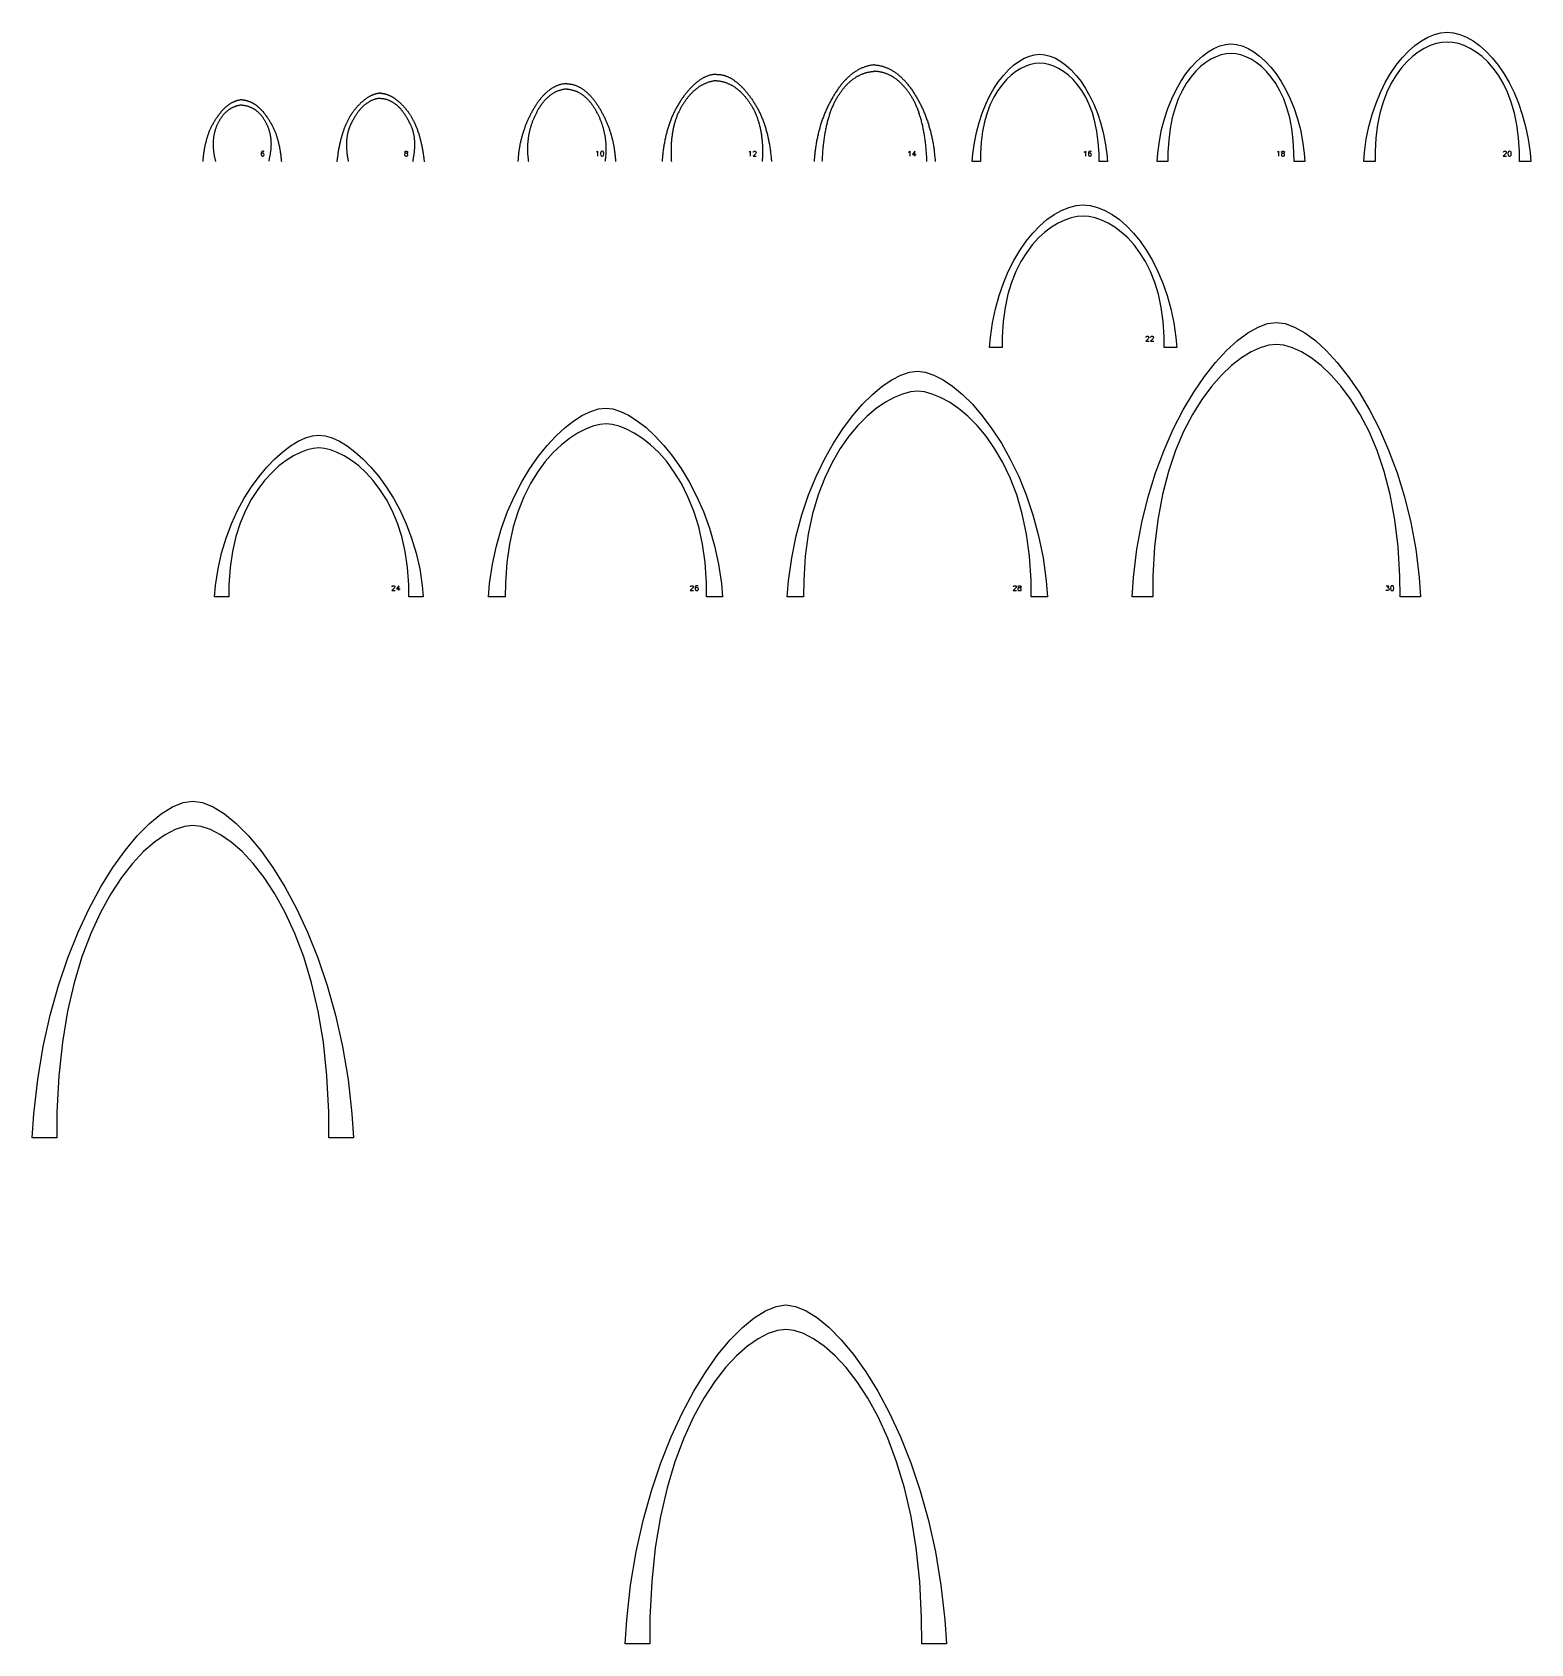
# Model space of a CAD drawing. Extents: x 46 to 2607, y -843 to 1911.
import ezdxf

# ---------------------------------------------------------------- set-up
doc = ezdxf.new("R2010")
doc.units = 0
doc.header["$MEASUREMENT"] = 0
doc.layers.get('DEFPOINTS').update_dxf_attribs({"linetype": 'CONTINUOUS'})
doc.layers.add('ARCHES', color=7, linetype='CONTINUOUS')
doc.layers.add('NONE', color=7, linetype='CONTINUOUS')

msp = doc.modelspace()

# ---------------------------------------------------------------- linework, layer by layer
at = {"layer": 'ARCHES'}
for points in [[(2464.1, 1910.8), (2474.9, 1909.9), (2485.9, 1907.1), (2497.1, 1902.4), (2508.3, 1896.1), (2519.4, 1888.1), (2530.3, 1878.4), (2540.9, 1867.2), (2551.1, 1854.5), (2560.8, 1840.3), (2569.9, 1824.8), (2578.3, 1807.9), (2585.8, 1789.7), (2592.4, 1770.4), (2598, 1749.8), (2602.4, 1728.2), (2605.6, 1705.5), (2606.9, 1689.9), (2606.6, 1689.9), (2605.9, 1689.9), (2604.9, 1689.9), (2603.6, 1689.9), (2602.2, 1689.9), (2600.6, 1689.9), (2598.9, 1689.9), (2597.2, 1689.9), (2595.4, 1689.9), (2593.7, 1689.9), (2592.1, 1689.9), (2590.7, 1689.9), (2589.5, 1689.9), (2588.5, 1689.9), (2587.8, 1689.9), (2587.5, 1689.9), (2587.4, 1706.7), (2586, 1730.4), (2583.1, 1752.3), (2579, 1772.6), (2573.6, 1791.2), (2567.1, 1808.2), (2559.8, 1823.5), (2551.6, 1837.3), (2542.8, 1849.5), (2533.4, 1860.2), (2523.6, 1869.3), (2513.6, 1877), (2503.4, 1883.2), (2493.3, 1888), (2483.2, 1891.4), (2473.5, 1893.4), (2464.1, 1894.1), (2454.7, 1893.4), (2445, 1891.4), (2434.9, 1888), (2424.8, 1883.2), (2414.6, 1877), (2404.6, 1869.3), (2394.8, 1860.2), (2385.4, 1849.5), (2376.6, 1837.3), (2368.4, 1823.5), (2361.1, 1808.2), (2354.6, 1791.2), (2349.2, 1772.6), (2345.1, 1752.3), (2342.2, 1730.4), (2340.8, 1706.7), (2340.7, 1689.9), (2340.4, 1689.9), (2339.7, 1689.9), (2338.7, 1689.9), (2337.5, 1689.9), (2336.1, 1689.9), (2334.5, 1689.9), (2332.8, 1689.9), (2331, 1689.9), (2329.3, 1689.9), (2327.6, 1689.9), (2326, 1689.9), (2324.6, 1689.9), (2323.3, 1689.9), (2322.3, 1689.9), (2321.6, 1689.9), (2321.3, 1689.9), (2322.6, 1705.5), (2325.8, 1728.2), (2330.2, 1749.8), (2335.8, 1770.4), (2342.4, 1789.7), (2349.9, 1807.9), (2358.3, 1824.8), (2367.4, 1840.3), (2377.1, 1854.5), (2387.3, 1867.2), (2397.9, 1878.4), (2408.8, 1888.1), (2419.9, 1896.1), (2431.1, 1902.4), (2442.3, 1907.1), (2453.3, 1909.9)], [(1767.8, 1873.2), (1776.5, 1872.4), (1785.4, 1870.1), (1794.4, 1866.3), (1803.5, 1861), (1812.5, 1854.3), (1821.3, 1846.3), (1829.9, 1837), (1838.2, 1826.5), (1846, 1814.7), (1853.4, 1801.8), (1860.1, 1787.8), (1866.2, 1772.7), (1871.6, 1756.7), (1876.1, 1739.6), (1879.6, 1721.7), (1882.2, 1702.9), (1883.3, 1689.9), (1883, 1689.9), (1882.5, 1689.9), (1881.8, 1689.9), (1880.9, 1689.9), (1879.8, 1689.9), (1878.7, 1689.9), (1877.4, 1689.9), (1876.2, 1689.9), (1874.9, 1689.9), (1873.6, 1689.9), (1872.5, 1689.9), (1871.4, 1689.9), (1870.5, 1689.9), (1869.8, 1689.9), (1869.3, 1689.9), (1869, 1689.9), (1869, 1703.7), (1867.8, 1723.1), (1865.5, 1741.2), (1862.1, 1757.9), (1857.6, 1773.2), (1852.4, 1787.1), (1846.3, 1799.7), (1839.6, 1811), (1832.3, 1821.1), (1824.6, 1829.8), (1816.6, 1837.4), (1808.4, 1843.7), (1800, 1848.8), (1791.7, 1852.7), (1783.5, 1855.5), (1775.4, 1857.2), (1767.8, 1857.7), (1760.1, 1857.2), (1752, 1855.5), (1743.8, 1852.7), (1735.5, 1848.8), (1727.1, 1843.7), (1718.9, 1837.4), (1710.9, 1829.8), (1703.2, 1821.1), (1695.9, 1811), (1689.2, 1799.7), (1683.2, 1787.1), (1677.9, 1773.2), (1673.4, 1757.9), (1670, 1741.2), (1667.7, 1723.1), (1666.5, 1703.7), (1666.5, 1689.9), (1666.2, 1689.9), (1665.7, 1689.9), (1665, 1689.9), (1664.1, 1689.9), (1663.1, 1689.9), (1661.9, 1689.9), (1660.6, 1689.9), (1659.4, 1689.9), (1658.1, 1689.9), (1656.8, 1689.9), (1655.7, 1689.9), (1654.6, 1689.9), (1653.7, 1689.9), (1653, 1689.9), (1652.5, 1689.9), (1652.2, 1689.9), (1653.3, 1702.9), (1655.9, 1721.7), (1659.4, 1739.6), (1663.9, 1756.7), (1669.3, 1772.7), (1675.4, 1787.8), (1682.1, 1801.8), (1689.5, 1814.7), (1697.3, 1826.5), (1705.6, 1837), (1714.2, 1846.3), (1723, 1854.3), (1732, 1861), (1741.1, 1866.3), (1750.1, 1870.1), (1759, 1872.4)], [(2094.5, 1890.7), (2104.1, 1889.9), (2113.9, 1887.3), (2123.8, 1883.1), (2133.7, 1877.4), (2143.5, 1870.1), (2153.2, 1861.3), (2162.6, 1851.1), (2171.6, 1839.5), (2180.2, 1826.7), (2188.2, 1812.5), (2195.7, 1797.2), (2202.3, 1780.7), (2208.2, 1763), (2213.1, 1744.4), (2217, 1724.7), (2219.8, 1704.1), (2221, 1689.9), (2220.6, 1689.9), (2220, 1689.9), (2219, 1689.9), (2217.9, 1689.9), (2216.5, 1689.9), (2214.9, 1689.9), (2213.3, 1689.9), (2211.6, 1689.9), (2210, 1689.9), (2208.3, 1689.9), (2206.8, 1689.9), (2205.4, 1689.9), (2204.2, 1689.9), (2203.3, 1689.9), (2202.6, 1689.9), (2202.3, 1689.9), (2202.2, 1705), (2201, 1726.5), (2198.5, 1746.3), (2194.9, 1764.6), (2190.2, 1781.5), (2184.6, 1796.8), (2178.1, 1810.7), (2171, 1823.1), (2163.3, 1834.1), (2155.1, 1843.8), (2146.5, 1852.1), (2137.8, 1859), (2128.9, 1864.6), (2120, 1869), (2111.3, 1872), (2102.7, 1873.8), (2094.5, 1874.4), (2086.4, 1873.8), (2077.8, 1872), (2069.1, 1869), (2060.2, 1864.6), (2051.3, 1859), (2042.5, 1852.1), (2034, 1843.8), (2025.8, 1834.1), (2018.1, 1823.1), (2011, 1810.7), (2004.5, 1796.8), (1998.9, 1781.5), (1994.2, 1764.6), (1990.5, 1746.3), (1988.1, 1726.5), (1986.8, 1705), (1986.8, 1689.9), (1986.5, 1689.9), (1985.8, 1689.9), (1984.9, 1689.9), (1983.7, 1689.9), (1982.3, 1689.9), (1980.7, 1689.9), (1979.1, 1689.9), (1977.4, 1689.9), (1975.8, 1689.9), (1974.1, 1689.9), (1972.6, 1689.9), (1971.2, 1689.9), (1970, 1689.9), (1969.1, 1689.9), (1968.4, 1689.9), (1968.1, 1689.9), (1969.3, 1704.1), (1972.1, 1724.7), (1976, 1744.4), (1980.9, 1763), (1986.8, 1780.7), (1993.4, 1797.2), (2000.8, 1812.5), (2008.9, 1826.7), (2017.5, 1839.5), (2026.5, 1851.1), (2035.9, 1861.3), (2045.6, 1870.1), (2055.4, 1877.4), (2065.3, 1883.1), (2075.2, 1887.3), (2085, 1889.9)], [(1841.9, 1615.7), (1854, 1614.6), (1866.3, 1611.5), (1878.8, 1606.4), (1891.3, 1599.4), (1903.8, 1590.6), (1916, 1579.9), (1927.9, 1567.6), (1939.3, 1553.5), (1950.2, 1537.9), (1960.4, 1520.7), (1969.7, 1502.1), (1978.2, 1482.1), (1985.6, 1460.7), (1991.8, 1438), (1996.7, 1414.2), (2000.3, 1389.2), (2001.8, 1371.9), (2001.4, 1371.9), (2000.7, 1371.9), (1999.6, 1371.9), (1998.2, 1371.9), (1996.6, 1371.9), (1994.9, 1371.9), (1993, 1371.9), (1991.1, 1371.9), (1989.2, 1371.9), (1987.3, 1371.9), (1985.6, 1371.9), (1984, 1371.9), (1982.7, 1371.9), (1981.6, 1371.9), (1980.8, 1371.9), (1980.5, 1371.9), (1980.4, 1390.3), (1978.7, 1416.4), (1975.4, 1440.6), (1970.5, 1462.9), (1964.3, 1483.3), (1956.8, 1502), (1948.3, 1518.9), (1938.9, 1534), (1928.8, 1547.4), (1918.2, 1559.2), (1907.1, 1569.2), (1895.9, 1577.7), (1884.6, 1584.5), (1873.3, 1589.8), (1862.4, 1593.5), (1851.8, 1595.7), (1841.9, 1596.5), (1831.9, 1595.7), (1821.4, 1593.5), (1810.5, 1589.8), (1799.2, 1584.5), (1787.9, 1577.7), (1776.6, 1569.2), (1765.6, 1559.2), (1754.9, 1547.4), (1744.8, 1534), (1735.5, 1518.9), (1727, 1502), (1719.5, 1483.3), (1713.3, 1462.9), (1708.4, 1440.6), (1705, 1416.4), (1703.4, 1390.3), (1703.3, 1371.9), (1703, 1371.9), (1702.2, 1371.9), (1701.1, 1371.9), (1699.8, 1371.9), (1698.2, 1371.9), (1696.4, 1371.9), (1694.6, 1371.9), (1692.6, 1371.9), (1690.7, 1371.9), (1688.9, 1371.9), (1687.1, 1371.9), (1685.5, 1371.9), (1684.2, 1371.9), (1683.1, 1371.9), (1682.3, 1371.9), (1682, 1371.9), (1683.5, 1389.2), (1687, 1414.2), (1691.9, 1438), (1698.1, 1460.7), (1705.5, 1482.1), (1714, 1502.1), (1723.4, 1520.7), (1733.5, 1537.9), (1744.4, 1553.5), (1755.8, 1567.6), (1767.7, 1579.9), (1780, 1590.6), (1792.4, 1599.4), (1804.9, 1606.4), (1817.4, 1611.5), (1829.8, 1614.6)], [(2172.1, 1415), (2187, 1413), (2203.3, 1407), (2220.6, 1397.2), (2238.7, 1383.8), (2257.3, 1366.7), (2276.1, 1346.2), (2294.9, 1322.4), (2313.4, 1295.4), (2331.2, 1265.3), (2348.2, 1232.2), (2364, 1196.3), (2378.4, 1157.8), (2391.1, 1116.6), (2401.8, 1073), (2410.3, 1027.1), (2416.3, 979), (2418.7, 945.7), (2418.1, 945.7), (2416.9, 945.7), (2415.1, 945.7), (2412.8, 945.7), (2410.2, 945.7), (2407.3, 945.7), (2404.2, 945.7), (2401.1, 945.7), (2397.9, 945.7), (2394.8, 945.7), (2391.9, 945.7), (2389.3, 945.7), (2387.1, 945.7), (2385.3, 945.7), (2384, 945.7), (2383.4, 945.7), (2383.2, 981.1), (2380.4, 1031.2), (2374.8, 1077.7), (2366.7, 1120.5), (2356.5, 1159.9), (2344.3, 1195.7), (2330.5, 1228.2), (2315.5, 1257.3), (2299.5, 1283.1), (2282.8, 1305.6), (2265.7, 1325), (2248.5, 1341.2), (2231.6, 1354.4), (2215.2, 1364.5), (2199.6, 1371.7), (2185.1, 1375.9), (2172.1, 1377.3), (2159, 1375.9), (2144.6, 1371.7), (2129, 1364.5), (2112.5, 1354.4), (2095.6, 1341.2), (2078.4, 1325), (2061.3, 1305.6), (2044.6, 1283.1), (2028.6, 1257.3), (2013.6, 1228.2), (1999.8, 1195.7), (1987.7, 1159.9), (1977.4, 1120.5), (1969.3, 1077.7), (1963.7, 1031.2), (1960.9, 981.1), (1960.7, 945.7), (1960.1, 945.7), (1958.9, 945.7), (1957.1, 945.7), (1954.8, 945.7), (1952.2, 945.7), (1949.3, 945.7), (1946.2, 945.7), (1943.1, 945.7), (1939.9, 945.7), (1936.8, 945.7), (1933.9, 945.7), (1931.3, 945.7), (1929.1, 945.7), (1927.3, 945.7), (1926, 945.7), (1925.4, 945.7), (1927.8, 979), (1933.8, 1027.1), (1942.3, 1073), (1953, 1116.6), (1965.7, 1157.8), (1980.1, 1196.3), (1996, 1232.2), (2012.9, 1265.3), (2030.8, 1295.4), (2049.2, 1322.4), (2068, 1346.2), (2086.8, 1366.7), (2105.4, 1383.8), (2123.5, 1397.2), (2140.8, 1407), (2157.1, 1413)], [(1558.7, 1331.5), (1572.1, 1329.8), (1586.8, 1324.9), (1602.4, 1316.9), (1618.7, 1305.8), (1635.5, 1291.8), (1652.5, 1274.9), (1669.4, 1255.3), (1686, 1233.1), (1702.1, 1208.4), (1717.4, 1181.2), (1731.7, 1151.7), (1744.6, 1120), (1756.1, 1086.2), (1765.8, 1050.4), (1773.4, 1012.6), (1778.8, 973), (1781, 945.7), (1780.5, 945.7), (1779.5, 945.7), (1778.1, 945.7), (1776.3, 945.7), (1774.3, 945.7), (1772, 945.7), (1769.5, 945.7), (1767, 945.7), (1764.5, 945.7), (1762.1, 945.7), (1759.8, 945.7), (1757.8, 945.7), (1756, 945.7), (1754.6, 945.7), (1753.6, 945.7), (1753.1, 945.7), (1752.9, 974.6), (1750.4, 1015.3), (1745.2, 1053.1), (1737.8, 1088), (1728.3, 1120.1), (1717.1, 1149.3), (1704.5, 1175.7), (1690.6, 1199.4), (1675.9, 1220.4), (1660.5, 1238.8), (1644.8, 1254.5), (1629, 1267.7), (1613.4, 1278.4), (1598.3, 1286.7), (1584, 1292.5), (1570.7, 1296), (1558.7, 1297.1), (1546.7, 1296), (1533.3, 1292.5), (1519, 1286.7), (1503.9, 1278.4), (1488.3, 1267.7), (1472.5, 1254.5), (1456.8, 1238.8), (1441.4, 1220.4), (1426.7, 1199.4), (1412.8, 1175.7), (1400.2, 1149.3), (1389, 1120.1), (1379.5, 1088), (1372.1, 1053.1), (1367, 1015.3), (1364.4, 974.6), (1364.2, 945.7), (1363.7, 945.7), (1362.7, 945.7), (1361.3, 945.7), (1359.5, 945.7), (1357.5, 945.7), (1355.2, 945.7), (1352.8, 945.7), (1350.3, 945.7), (1347.8, 945.7), (1345.3, 945.7), (1343.1, 945.7), (1341, 945.7), (1339.2, 945.7), (1337.8, 945.7), (1336.8, 945.7), (1336.3, 945.7), (1338.5, 973), (1343.9, 1012.6), (1351.5, 1050.4), (1361.2, 1086.2), (1372.7, 1120), (1385.7, 1151.7), (1399.9, 1181.2), (1415.2, 1208.4), (1431.3, 1233.1), (1447.9, 1255.3), (1464.8, 1274.9), (1481.8, 1291.8), (1498.6, 1305.8), (1514.9, 1316.9), (1530.5, 1324.9), (1545.2, 1329.8)], [(1025.6, 1268.4), (1037.8, 1267), (1051, 1262.9), (1065, 1256.2), (1079.7, 1246.9), (1094.8, 1235.2), (1110, 1221.1), (1125.3, 1204.7), (1140.2, 1186.1), (1154.7, 1165.5), (1168.5, 1142.7), (1181.3, 1118.1), (1193, 1091.5), (1203.3, 1063.2), (1212, 1033.3), (1218.9, 1001.7), (1223.7, 968.6), (1225.7, 945.7), (1225.2, 945.7), (1224.2, 945.7), (1222.9, 945.7), (1221.1, 945.7), (1219.1, 945.7), (1216.8, 945.7), (1214.5, 945.7), (1212, 945.7), (1209.6, 945.7), (1207.2, 945.7), (1205, 945.7), (1202.9, 945.7), (1201.2, 945.7), (1199.8, 945.7), (1198.8, 945.7), (1198.4, 945.7), (1198.2, 970), (1195.9, 1004.3), (1191.4, 1036.1), (1184.8, 1065.5), (1176.4, 1092.4), (1166.5, 1117), (1155.3, 1139.3), (1143.1, 1159.2), (1130.1, 1176.9), (1116.5, 1192.3), (1102.6, 1205.6), (1088.6, 1216.7), (1074.8, 1225.7), (1061.4, 1232.7), (1048.7, 1237.6), (1037, 1240.5), (1026.4, 1241.5), (1015.7, 1240.5), (1004, 1237.6), (991.3, 1232.7), (977.9, 1225.7), (964.1, 1216.7), (950.1, 1205.6), (936.2, 1192.3), (922.6, 1176.9), (909.6, 1159.2), (897.4, 1139.3), (886.2, 1117), (876.3, 1092.4), (867.9, 1065.5), (861.3, 1036.1), (856.8, 1004.3), (854.5, 970), (854.3, 945.7), (853.8, 945.7), (852.8, 945.7), (851.4, 945.7), (849.5, 945.7), (847.4, 945.7), (845, 945.7), (842.5, 945.7), (840, 945.7), (837.4, 945.7), (834.9, 945.7), (832.5, 945.7), (830.4, 945.7), (828.5, 945.7), (827.1, 945.7), (826.1, 945.7), (825.6, 945.7), (827.5, 968.6), (832.4, 1001.7), (839.3, 1033.3), (848, 1063.2), (858.3, 1091.5), (870, 1118.1), (882.8, 1142.7), (896.5, 1165.5), (911, 1186.1), (926, 1204.7), (941.2, 1221.1), (956.5, 1235.2), (971.6, 1246.9), (986.2, 1256.2), (1000.3, 1262.9), (1013.5, 1267)], [(535.6, 1222.3), (546.5, 1221.1), (558.2, 1217.6), (570.8, 1211.8), (583.9, 1203.9), (597.3, 1193.8), (610.9, 1181.7), (624.5, 1167.7), (637.9, 1151.8), (650.8, 1134), (663.1, 1114.6), (674.5, 1093.4), (684.9, 1070.7), (694.1, 1046.4), (701.9, 1020.7), (708, 993.7), (712.3, 965.3), (714.1, 945.7), (713.7, 945.7), (712.8, 945.7), (711.6, 945.7), (710, 945.7), (708.2, 945.7), (706.2, 945.7), (704, 945.7), (701.8, 945.7), (699.7, 945.7), (697.5, 945.7), (695.5, 945.7), (693.7, 945.7), (692.1, 945.7), (690.9, 945.7), (690, 945.7), (689.6, 945.7), (689.5, 966.6), (687.4, 996.2), (683.4, 1023.6), (677.5, 1048.8), (670, 1072), (661.1, 1093.2), (651.1, 1112.4), (640.1, 1129.5), (628.5, 1144.7), (616.3, 1158), (603.9, 1169.5), (591.3, 1179), (579, 1186.8), (567, 1192.8), (555.7, 1197), (545.1, 1199.5), (535.6, 1200.4), (526.1, 1199.5), (515.6, 1197), (504.2, 1192.8), (492.3, 1186.8), (479.9, 1179), (467.4, 1169.5), (455, 1158), (442.8, 1144.7), (431.1, 1129.5), (420.2, 1112.4), (410.2, 1093.2), (401.3, 1072), (393.8, 1048.8), (387.9, 1023.6), (383.9, 996.2), (381.8, 966.6), (381.7, 945.7), (381.3, 945.7), (380.4, 945.7), (379.2, 945.7), (377.6, 945.7), (375.8, 945.7), (373.8, 945.7), (371.6, 945.7), (369.4, 945.7), (367.3, 945.7), (365.1, 945.7), (363.1, 945.7), (361.3, 945.7), (359.7, 945.7), (358.5, 945.7), (357.6, 945.7), (357.2, 945.7), (359, 965.3), (363.3, 993.7), (369.4, 1020.7), (377.2, 1046.4), (386.4, 1070.7), (396.8, 1093.4), (408.2, 1114.6), (420.5, 1134), (433.4, 1151.8), (446.8, 1167.7), (460.3, 1181.7), (474, 1193.8), (487.4, 1203.9), (500.5, 1211.8), (513, 1217.6), (524.8, 1221.1)], [(320.3, 596.7), (337, 594.2), (355.1, 586.9), (374.4, 574.9), (394.5, 558.4), (415.2, 537.5), (436.2, 512.4), (457.1, 483.2), (477.6, 450.1), (497.5, 413.2), (516.4, 372.7), (534, 328.7), (550, 281.4), (564.2, 231), (576.1, 177.5), (585.6, 121.2), (592.2, 62.2), (594.9, 21.5), (594.2, 21.5), (592.7, 21.5), (590.5, 21.5), (587.9, 21.5), (584.7, 21.5), (581.3, 21.5), (577.6, 21.5), (573.8, 21.5), (570, 21.5), (566.4, 21.5), (562.9, 21.5), (559.8, 21.5), (557.1, 21.5), (555, 21.5), (553.5, 21.5), (552.8, 21.5), (552.6, 65.3), (549.5, 127.2), (543.4, 184.6), (534.5, 237.6), (523.2, 286.2), (509.9, 330.5), (494.7, 370.7), (478.2, 406.6), (460.6, 438.5), (442.2, 466.4), (423.4, 490.3), (404.5, 510.4), (385.8, 526.6), (367.8, 539.2), (350.6, 548), (334.7, 553.3), (320.3, 555), (306, 553.3), (290.1, 548), (272.9, 539.2), (254.8, 526.6), (236.2, 510.4), (217.3, 490.3), (198.5, 466.4), (180.1, 438.5), (162.5, 406.6), (145.9, 370.7), (130.8, 330.5), (117.4, 286.2), (106.2, 237.6), (97.3, 184.6), (91.2, 127.2), (88.1, 65.3), (87.9, 21.5), (87.2, 21.5), (85.7, 21.5), (83.6, 21.5), (80.9, 21.5), (77.8, 21.5), (74.3, 21.5), (70.6, 21.5), (66.8, 21.5), (63.1, 21.5), (59.4, 21.5), (55.9, 21.5), (52.8, 21.5), (50.1, 21.5), (48, 21.5), (45.8, 21.5), (48.4, 62.2), (55.1, 121.2), (64.5, 177.5), (76.5, 231), (90.6, 281.4), (106.7, 328.7), (124.3, 372.7), (143.2, 413.2), (163, 450.1), (183.6, 483.2), (204.5, 512.4), (225.4, 537.5), (246.1, 558.4), (266.3, 574.9), (285.6, 586.9), (303.7, 594.2)]]:
    msp.add_lwpolyline(points, close=True, dxfattribs=at)
at = {"layer": 'DEFPOINTS'}
msp.add_lwpolyline([(1333.6, -264.3), (1350.3, -266.8), (1368.4, -274.2), (1387.7, -286.2), (1407.8, -302.9), (1428.5, -323.9), (1449.5, -349.2), (1470.4, -378.6), (1490.9, -411.9), (1510.7, -449.1), (1529.6, -489.8), (1547.2, -534.1), (1563.3, -581.7), (1577.4, -632.5), (1589.4, -686.2), (1598.8, -742.9), (1605.4, -802.3), (1608.1, -843.3), (1566, -843.3), (1565.8, -799.2), (1562.7, -736.9), (1556.6, -679.1), (1547.8, -625.8), (1536.5, -576.9), (1523.1, -532.2), (1508, -491.8), (1491.4, -455.6), (1473.8, -423.5), (1455.4, -395.5), (1436.6, -371.4), (1417.8, -351.2), (1399.1, -334.8), (1381, -322.2), (1363.9, -313.3), (1348, -308), (1333.6, -306.3), (1319.3, -308), (1303.4, -313.3), (1286.2, -322.2), (1268.1, -334.8), (1249.5, -351.2), (1230.6, -371.4), (1211.8, -395.5), (1193.4, -423.5), (1175.8, -455.6), (1159.3, -491.8), (1144.1, -532.2), (1130.8, -576.9), (1119.5, -625.8), (1110.6, -679.1), (1104.5, -736.9), (1101.4, -799.2), (1101.2, -843.3), (1059.1, -843.3), (1061.8, -802.3), (1068.4, -742.9), (1077.9, -686.2), (1089.8, -632.5), (1104, -581.7), (1120, -534.1), (1137.6, -489.8), (1156.5, -449.1), (1176.4, -411.9), (1196.9, -378.6), (1217.8, -349.2), (1238.7, -323.9), (1259.4, -302.9), (1279.6, -286.2), (1298.8, -274.2), (1317, -266.8)], close=True, dxfattribs=at)
at = {"layer": 'NONE'}
for points in [[(1485.5, 1855), (1484.3, 1854.9), (1483, 1854.8), (1481.8, 1854.6), (1480.6, 1854.4), (1479.4, 1854.3), (1478.1, 1854), (1476.9, 1853.8), (1475.7, 1853.5), (1474.5, 1853.3), (1473.3, 1852.9), (1472.1, 1852.6), (1470.9, 1852.3), (1469.8, 1851.9), (1468.6, 1851.5), (1467.4, 1851.1), (1466.3, 1850.6), (1465.1, 1850.2), (1463.9, 1849.7), (1462.8, 1849.2), (1461.6, 1848.7), (1460.5, 1848.1), (1459.4, 1847.5), (1458.2, 1846.9), (1457.1, 1846.3), (1456, 1845.7), (1454.9, 1845), (1453.7, 1844.3), (1452.6, 1843.6), (1451.5, 1842.9), (1450.4, 1842.2), (1449.3, 1841.4), (1448.2, 1840.6), (1447.2, 1839.8), (1446.1, 1838.9), (1445, 1838.1), (1443.9, 1837.2), (1442.9, 1836.3), (1441.8, 1835.3), (1440.8, 1834.4), (1439.7, 1833.4), (1438.7, 1832.4), (1437.6, 1831.4), (1436.6, 1830.3), (1435.6, 1829.3), (1434.5, 1828.2), (1433.5, 1827.1), (1432.5, 1825.9), (1431.5, 1824.8), (1430.5, 1823.6), (1429.5, 1822.4), (1428.5, 1821.2), (1427.5, 1819.9), (1426.5, 1818.7), (1425.5, 1817.4), (1424.6, 1816.1), (1423.6, 1814.7), (1422.6, 1813.4), (1421.7, 1812), (1420.7, 1810.6), (1419.7, 1809.2), (1418.8, 1807.7), (1417.9, 1806.3), (1416.9, 1804.8), (1416, 1803.3), (1415.1, 1801.7), (1414.2, 1800.2), (1413.3, 1798.7), (1412.4, 1797.1), (1411.5, 1795.5), (1410.6, 1794), (1409.8, 1792.4), (1408.9, 1790.8), (1408.1, 1789.2), (1407.3, 1787.6), (1406.5, 1786), (1405.7, 1784.4), (1405, 1782.8), (1404.2, 1781.2), (1403.4, 1779.5), (1402.7, 1777.9), (1402, 1776.2), (1401.3, 1774.6), (1400.6, 1772.9), (1399.9, 1771.2), (1399.2, 1769.6), (1398.6, 1767.9), (1397.9, 1766.2), (1397.3, 1764.5), (1396.6, 1762.8), (1396, 1761), (1395.4, 1759.3), (1394.9, 1757.6), (1394.3, 1755.8), (1393.7, 1754.1), (1393.2, 1752.3), (1392.6, 1750.5), (1392.1, 1748.8), (1391.6, 1747), (1391.1, 1745.2), (1390.6, 1743.4), (1390.1, 1741.6), (1389.7, 1739.8), (1389.2, 1738), (1388.8, 1736.1), (1388.4, 1734.3), (1388, 1732.4), (1387.6, 1730.6), (1387.2, 1728.7), (1386.8, 1726.9), (1386.4, 1725), (1386.1, 1723.1), (1385.8, 1721.2), (1385.4, 1719.3), (1385.1, 1717.4), (1384.8, 1715.5), (1384.5, 1713.6), (1384.3, 1711.6), (1384, 1709.7), (1383.8, 1707.8), (1383.5, 1705.8), (1383.3, 1703.8), (1383.1, 1701.9), (1382.9, 1699.9), (1382.7, 1697.9), (1382.5, 1695.9), (1382.4, 1693.9), (1382.2, 1691.9), (1382.1, 1689.9)], [(1485.5, 1855), (1486.7, 1854.9), (1488, 1854.8), (1489.2, 1854.6), (1490.4, 1854.4), (1491.7, 1854.3), (1492.9, 1854), (1494.1, 1853.8), (1495.3, 1853.5), (1496.5, 1853.3), (1497.7, 1852.9), (1498.9, 1852.6), (1500.1, 1852.3), (1501.3, 1851.9), (1502.4, 1851.5), (1503.6, 1851.1), (1504.8, 1850.6), (1505.9, 1850.2), (1507.1, 1849.7), (1508.2, 1849.2), (1509.4, 1848.7), (1510.5, 1848.1), (1511.7, 1847.5), (1512.8, 1846.9), (1513.9, 1846.3), (1515, 1845.7), (1516.2, 1845), (1517.3, 1844.3), (1518.4, 1843.6), (1519.5, 1842.9), (1520.6, 1842.2), (1521.7, 1841.4), (1522.8, 1840.6), (1523.9, 1839.8), (1524.9, 1838.9), (1526, 1838.1), (1527.1, 1837.2), (1528.1, 1836.3), (1529.2, 1835.3), (1530.3, 1834.4), (1531.3, 1833.4), (1532.4, 1832.4), (1533.4, 1831.4), (1534.4, 1830.3), (1535.5, 1829.3), (1536.5, 1828.2), (1537.5, 1827.1), (1538.5, 1825.9), (1539.5, 1824.8), (1540.5, 1823.6), (1541.5, 1822.4), (1542.5, 1821.2), (1543.5, 1819.9), (1544.5, 1818.7), (1545.5, 1817.4), (1546.5, 1816.1), (1547.4, 1814.7), (1548.4, 1813.4), (1549.4, 1812), (1550.3, 1810.6), (1551.3, 1809.2), (1552.2, 1807.7), (1553.2, 1806.3), (1554.1, 1804.8), (1555, 1803.3), (1556, 1801.7), (1556.9, 1800.2), (1557.8, 1798.7), (1558.7, 1797.1), (1559.5, 1795.5), (1560.4, 1794), (1561.2, 1792.4), (1562.1, 1790.8), (1562.9, 1789.2), (1563.7, 1787.6), (1564.5, 1786), (1565.3, 1784.4), (1566.1, 1782.8), (1566.8, 1781.2), (1567.6, 1779.5), (1568.3, 1777.9), (1569, 1776.2), (1569.7, 1774.6), (1570.4, 1772.9), (1571.1, 1771.2), (1571.8, 1769.6), (1572.5, 1767.9), (1573.1, 1766.2), (1573.7, 1764.5), (1574.4, 1762.8), (1575, 1761), (1575.6, 1759.3), (1576.2, 1757.6), (1576.7, 1755.8), (1577.3, 1754.1), (1577.9, 1752.3), (1578.4, 1750.5), (1578.9, 1748.8), (1579.4, 1747), (1579.9, 1745.2), (1580.4, 1743.4), (1580.9, 1741.6), (1581.3, 1739.8), (1581.8, 1738), (1582.2, 1736.1), (1582.6, 1734.3), (1583.1, 1732.4), (1583.5, 1730.6), (1583.8, 1728.7), (1584.2, 1726.9), (1584.6, 1725), (1584.9, 1723.1), (1585.3, 1721.2), (1585.6, 1719.3), (1585.9, 1717.4), (1586.2, 1715.5), (1586.5, 1713.6), (1586.8, 1711.6), (1587, 1709.7), (1587.3, 1707.8), (1587.5, 1705.8), (1587.7, 1703.8), (1587.9, 1701.9), (1588.1, 1699.9), (1588.3, 1697.9), (1588.5, 1695.9), (1588.7, 1693.9), (1588.8, 1691.9), (1588.9, 1689.9)], [(959.2, 1823), (958.2, 1822.9), (957.2, 1822.8), (956.2, 1822.7), (955.2, 1822.6), (954.2, 1822.5), (953.2, 1822.3), (952.3, 1822.2), (951.3, 1822), (950.3, 1821.8), (949.3, 1821.5), (948.4, 1821.3), (947.4, 1821), (946.5, 1820.7), (945.5, 1820.4), (944.5, 1820.1), (943.6, 1819.7), (942.7, 1819.4), (941.7, 1819), (940.8, 1818.6), (939.9, 1818.1), (938.9, 1817.7), (938, 1817.2), (937.1, 1816.7), (936.2, 1816.2), (935.3, 1815.7), (934.3, 1815.1), (933.4, 1814.6), (932.5, 1814), (931.6, 1813.4), (930.8, 1812.8), (929.9, 1812.1), (929, 1811.4), (928.1, 1810.8), (927.2, 1810.1), (926.3, 1809.3), (925.5, 1808.6), (924.6, 1807.8), (923.7, 1807), (922.9, 1806.2), (922, 1805.4), (921.2, 1804.6), (920.3, 1803.7), (919.5, 1802.8), (918.6, 1801.9), (917.8, 1801), (917, 1800.1), (916.1, 1799.1), (915.3, 1798.1), (914.5, 1797.1), (913.7, 1796.1), (912.9, 1795.1), (912, 1794), (911.2, 1792.9), (910.4, 1791.8), (909.6, 1790.7), (908.8, 1789.6), (908, 1788.4), (907.3, 1787.2), (906.5, 1786), (905.7, 1784.8), (904.9, 1783.6), (904.1, 1782.3), (903.4, 1781.1), (902.6, 1779.8), (901.9, 1778.5), (901.1, 1777.1), (900.4, 1775.8), (899.6, 1774.5), (898.9, 1773.2), (898.2, 1771.9), (897.5, 1770.5), (896.8, 1769.2), (896.2, 1767.9), (895.5, 1766.6), (894.9, 1765.2), (894.2, 1763.9), (893.6, 1762.5), (893, 1761.2), (892.4, 1759.8), (891.8, 1758.5), (891.2, 1757.1), (890.6, 1755.8), (890, 1754.4), (889.5, 1753), (888.9, 1751.7), (888.4, 1750.3), (887.9, 1748.9), (887.4, 1747.5), (886.9, 1746.2), (886.4, 1744.8), (885.9, 1743.4), (885.5, 1742), (885, 1740.6), (884.6, 1739.2), (884.1, 1737.8), (883.7, 1736.4), (883.3, 1735), (882.9, 1733.6), (882.5, 1732.2), (882.1, 1730.8), (881.7, 1729.4), (881.4, 1727.9), (881, 1726.5), (880.7, 1725.1), (880.4, 1723.6), (880, 1722.2), (879.7, 1720.8), (879.4, 1719.3), (879.2, 1717.9), (878.9, 1716.5), (878.6, 1715), (878.4, 1713.5), (878.1, 1712.1), (877.9, 1710.6), (877.7, 1709.2), (877.5, 1707.7), (877.3, 1706.2), (877.1, 1704.8), (876.9, 1703.3), (876.8, 1701.8), (876.6, 1700.3), (876.5, 1698.9), (876.3, 1697.4), (876.2, 1695.9), (876.1, 1694.4), (876, 1692.9), (875.9, 1691.4), (875.8, 1689.9)], [(959.3, 1823), (960.3, 1822.9), (961.3, 1822.8), (962.3, 1822.7), (963.3, 1822.6), (964.3, 1822.5), (965.2, 1822.3), (966.2, 1822.2), (967.2, 1822), (968.2, 1821.8), (969.1, 1821.5), (970.1, 1821.3), (971.1, 1821), (972, 1820.7), (973, 1820.4), (973.9, 1820.1), (974.9, 1819.7), (975.8, 1819.4), (976.8, 1819), (977.7, 1818.6), (978.6, 1818.1), (979.5, 1817.7), (980.5, 1817.2), (981.4, 1816.7), (982.3, 1816.2), (983.2, 1815.7), (984.1, 1815.1), (985, 1814.6), (985.9, 1814), (986.8, 1813.4), (987.7, 1812.8), (988.6, 1812.1), (989.5, 1811.4), (990.4, 1810.8), (991.3, 1810.1), (992.1, 1809.3), (993, 1808.6), (993.9, 1807.8), (994.7, 1807), (995.6, 1806.2), (996.4, 1805.4), (997.3, 1804.6), (998.1, 1803.7), (999, 1802.8), (999.8, 1801.9), (1000.7, 1801), (1001.5, 1800.1), (1002.3, 1799.1), (1003.2, 1798.1), (1004, 1797.1), (1004.8, 1796.1), (1005.6, 1795.1), (1006.4, 1794), (1007.2, 1792.9), (1008, 1791.8), (1008.8, 1790.7), (1009.6, 1789.6), (1010.4, 1788.4), (1011.2, 1787.2), (1012, 1786), (1012.8, 1784.8), (1013.6, 1783.6), (1014.3, 1782.3), (1015.1, 1781.1), (1015.9, 1779.8), (1016.6, 1778.5), (1017.4, 1777.1), (1018.1, 1775.8), (1018.8, 1774.5), (1019.5, 1773.2), (1020.3, 1771.9), (1020.9, 1770.5), (1021.6, 1769.2), (1022.3, 1767.9), (1023, 1766.6), (1023.6, 1765.2), (1024.3, 1763.9), (1024.9, 1762.5), (1025.5, 1761.2), (1026.1, 1759.8), (1026.7, 1758.5), (1027.3, 1757.1), (1027.9, 1755.8), (1028.4, 1754.4), (1029, 1753), (1029.5, 1751.7), (1030.1, 1750.3), (1030.6, 1748.9), (1031.1, 1747.5), (1031.6, 1746.2), (1032.1, 1744.8), (1032.6, 1743.4), (1033, 1742), (1033.5, 1740.6), (1033.9, 1739.2), (1034.4, 1737.8), (1034.8, 1736.4), (1035.2, 1735), (1035.6, 1733.6), (1036, 1732.2), (1036.4, 1730.8), (1036.7, 1729.4), (1037.1, 1727.9), (1037.4, 1726.5), (1037.8, 1725.1), (1038.1, 1723.6), (1038.4, 1722.2), (1038.7, 1720.8), (1039, 1719.3), (1039.3, 1717.9), (1039.6, 1716.5), (1039.8, 1715), (1040.1, 1713.5), (1040.3, 1712.1), (1040.6, 1710.6), (1040.8, 1709.2), (1041, 1707.7), (1041.2, 1706.2), (1041.4, 1704.8), (1041.6, 1703.3), (1041.7, 1701.8), (1041.9, 1700.3), (1042, 1698.9), (1042.1, 1697.4), (1042.3, 1695.9), (1042.4, 1694.4), (1042.5, 1692.9), (1042.6, 1691.4), (1042.6, 1689.9)], [(1215.7, 1838.7), (1214.8, 1838.8), (1213.8, 1838.7), (1212.9, 1838.7), (1212, 1838.6), (1211.1, 1838.6), (1210.2, 1838.5), (1209.2, 1838.4), (1208.3, 1838.2), (1207.4, 1838.1), (1206.5, 1837.9), (1205.6, 1837.7), (1204.6, 1837.5), (1203.7, 1837.2), (1202.8, 1837), (1201.9, 1836.7), (1201, 1836.4), (1200, 1836), (1199.1, 1835.7), (1198.2, 1835.3), (1197.3, 1834.9), (1196.3, 1834.5), (1195.4, 1834.1), (1194.5, 1833.7), (1193.6, 1833.2), (1192.7, 1832.7), (1191.7, 1832.2), (1190.8, 1831.7), (1189.9, 1831.1), (1189, 1830.5), (1188, 1829.9), (1187.1, 1829.3), (1186.2, 1828.7), (1185.3, 1828), (1184.3, 1827.4), (1183.4, 1826.7), (1182.5, 1826), (1181.6, 1825.2), (1180.6, 1824.5), (1179.7, 1823.7), (1178.8, 1822.9), (1177.9, 1822.1), (1176.9, 1821.2), (1176, 1820.4), (1175.1, 1819.5), (1174.2, 1818.6), (1173.2, 1817.7), (1172.3, 1816.7), (1171.4, 1815.8), (1170.4, 1814.8), (1169.5, 1813.8), (1168.6, 1812.7), (1167.7, 1811.7), (1166.7, 1810.6), (1165.8, 1809.5), (1164.9, 1808.4), (1164, 1807.3), (1163, 1806.1), (1162.1, 1805), (1161.2, 1803.8), (1160.2, 1802.6), (1159.3, 1801.3), (1158.4, 1800.1), (1157.4, 1798.8), (1156.5, 1797.5), (1155.6, 1796.2), (1154.7, 1794.9), (1153.8, 1793.5), (1152.9, 1792.2), (1152, 1790.8), (1151.2, 1789.5), (1150.3, 1788.1), (1149.5, 1786.7), (1148.6, 1785.3), (1147.8, 1783.9), (1147, 1782.4), (1146.2, 1781), (1145.5, 1779.6), (1144.7, 1778.1), (1144, 1776.6), (1143.2, 1775.1), (1142.5, 1773.6), (1141.8, 1772.1), (1141.1, 1770.6), (1140.4, 1769.1), (1139.7, 1767.5), (1139, 1766), (1138.4, 1764.4), (1137.7, 1762.8), (1137.1, 1761.2), (1136.5, 1759.6), (1135.9, 1758), (1135.3, 1756.4), (1134.7, 1754.7), (1134.2, 1753.1), (1133.6, 1751.4), (1133.1, 1749.7), (1132.5, 1748), (1132, 1746.3), (1131.5, 1744.6), (1131, 1742.9), (1130.5, 1741.2), (1130.1, 1739.4), (1129.6, 1737.7), (1129.2, 1735.9), (1128.7, 1734.1), (1128.3, 1732.3), (1127.9, 1730.5), (1127.5, 1728.7), (1127.1, 1726.9), (1126.8, 1725), (1126.4, 1723.2), (1126.1, 1721.3), (1125.7, 1719.4), (1125.4, 1717.6), (1125.1, 1715.7), (1124.8, 1713.7), (1124.5, 1711.8), (1124.3, 1709.9), (1124, 1707.9), (1123.7, 1706), (1123.5, 1704), (1123.3, 1702), (1123.1, 1700), (1122.9, 1698), (1122.7, 1696), (1122.5, 1694), (1122.4, 1691.9), (1122.2, 1689.9)], [(1215.7, 1828), (1214.6, 1827.9), (1213.6, 1827.8), (1212.5, 1827.6), (1211.5, 1827.5), (1210.5, 1827.3), (1209.5, 1827.2), (1208.4, 1827), (1207.4, 1826.8), (1206.4, 1826.5), (1205.4, 1826.3), (1204.4, 1826), (1203.4, 1825.8), (1202.4, 1825.5), (1201.4, 1825.2), (1200.4, 1824.8), (1199.5, 1824.5), (1198.5, 1824.1), (1197.5, 1823.7), (1196.5, 1823.3), (1195.6, 1822.9), (1194.6, 1822.5), (1193.7, 1822.1), (1192.7, 1821.6), (1191.8, 1821.1), (1190.9, 1820.6), (1189.9, 1820.1), (1189, 1819.6), (1188.1, 1819), (1187.2, 1818.5), (1186.2, 1817.9), (1185.3, 1817.3), (1184.4, 1816.7), (1183.5, 1816), (1182.6, 1815.4), (1181.7, 1814.7), (1180.9, 1814), (1180, 1813.3), (1179.1, 1812.6), (1178.2, 1811.9), (1177.4, 1811.1), (1176.5, 1810.4), (1175.6, 1809.6), (1174.8, 1808.8), (1173.9, 1808), (1173.1, 1807.1), (1172.3, 1806.3), (1171.4, 1805.4), (1170.6, 1804.5), (1169.8, 1803.6), (1169, 1802.7), (1168.1, 1801.8), (1167.3, 1800.8), (1166.5, 1799.8), (1165.7, 1798.9), (1164.9, 1797.8), (1164.1, 1796.8), (1163.4, 1795.8), (1162.6, 1794.7), (1161.8, 1793.7), (1161, 1792.6), (1160.3, 1791.5), (1159.5, 1790.3), (1158.7, 1789.2), (1158, 1788), (1157.2, 1786.9), (1156.5, 1785.7), (1155.8, 1784.5), (1155.1, 1783.3), (1154.4, 1782.1), (1153.7, 1780.8), (1153.1, 1779.6), (1152.4, 1778.4), (1151.8, 1777.1), (1151.2, 1775.8), (1150.6, 1774.5), (1150, 1773.2), (1149.4, 1771.9), (1148.8, 1770.6), (1148.3, 1769.3), (1147.7, 1767.9), (1147.2, 1766.6), (1146.7, 1765.2), (1146.2, 1763.8), (1145.7, 1762.4), (1145.2, 1761), (1144.8, 1759.6), (1144.4, 1758.2), (1143.9, 1756.8), (1143.5, 1755.3), (1143.1, 1753.9), (1142.7, 1752.4), (1142.4, 1750.9), (1142, 1749.4), (1141.6, 1747.9), (1141.3, 1746.4), (1141, 1744.9), (1140.7, 1743.3), (1140.4, 1741.8), (1140.1, 1740.2), (1139.9, 1738.6), (1139.6, 1737), (1139.4, 1735.4), (1139.2, 1733.8), (1139, 1732.2), (1138.8, 1730.6), (1138.6, 1728.9), (1138.4, 1727.3), (1138.3, 1725.6), (1138.1, 1723.9), (1138, 1722.3), (1137.9, 1720.6), (1137.8, 1718.8), (1137.7, 1717.1), (1137.6, 1715.4), (1137.6, 1713.6), (1137.5, 1711.9), (1137.5, 1710.1), (1137.5, 1708.3), (1137.5, 1706.5), (1137.5, 1704.7), (1137.5, 1702.9), (1137.6, 1701.1), (1137.6, 1699.3), (1137.7, 1697.4), (1137.8, 1695.5), (1137.9, 1693.7), (1138, 1691.8), (1138.1, 1689.9)], [(1215.7, 1838.7), (1216.6, 1838.8), (1217.5, 1838.7), (1218.4, 1838.7), (1219.4, 1838.6), (1220.3, 1838.6), (1221.2, 1838.5), (1222.1, 1838.4), (1223, 1838.2), (1224, 1838.1), (1224.9, 1837.9), (1225.8, 1837.7), (1226.7, 1837.5), (1227.6, 1837.2), (1228.6, 1837), (1229.5, 1836.7), (1230.4, 1836.4), (1231.3, 1836), (1232.2, 1835.7), (1233.2, 1835.3), (1234.1, 1834.9), (1235, 1834.5), (1235.9, 1834.1), (1236.9, 1833.7), (1237.8, 1833.2), (1238.7, 1832.7), (1239.6, 1832.2), (1240.6, 1831.7), (1241.5, 1831.1), (1242.4, 1830.5), (1243.3, 1829.9), (1244.2, 1829.3), (1245.2, 1828.7), (1246.1, 1828), (1247, 1827.4), (1247.9, 1826.7), (1248.9, 1826), (1249.8, 1825.2), (1250.7, 1824.5), (1251.6, 1823.7), (1252.6, 1822.9), (1253.5, 1822.1), (1254.4, 1821.2), (1255.3, 1820.4), (1256.3, 1819.5), (1257.2, 1818.6), (1258.1, 1817.7), (1259.1, 1816.7), (1260, 1815.8), (1260.9, 1814.8), (1261.8, 1813.8), (1262.8, 1812.7), (1263.7, 1811.7), (1264.6, 1810.6), (1265.5, 1809.5), (1266.5, 1808.4), (1267.4, 1807.3), (1268.3, 1806.1), (1269.3, 1805), (1270.2, 1803.8), (1271.1, 1802.6), (1272, 1801.3), (1273, 1800.1), (1273.9, 1798.8), (1274.8, 1797.5), (1275.8, 1796.2), (1276.7, 1794.9), (1277.6, 1793.5), (1278.5, 1792.2), (1279.3, 1790.8), (1280.2, 1789.5), (1281, 1788.1), (1281.9, 1786.7), (1282.7, 1785.3), (1283.5, 1783.9), (1284.3, 1782.4), (1285.1, 1781), (1285.9, 1779.6), (1286.7, 1778.1), (1287.4, 1776.6), (1288.1, 1775.1), (1288.9, 1773.6), (1289.6, 1772.1), (1290.3, 1770.6), (1291, 1769.1), (1291.7, 1767.5), (1292.3, 1766), (1293, 1764.4), (1293.6, 1762.8), (1294.2, 1761.2), (1294.9, 1759.6), (1295.5, 1758), (1296, 1756.4), (1296.6, 1754.7), (1297.2, 1753.1), (1297.7, 1751.4), (1298.3, 1749.7), (1298.8, 1748), (1299.3, 1746.3), (1299.8, 1744.6), (1300.3, 1742.9), (1300.8, 1741.2), (1301.3, 1739.4), (1301.7, 1737.7), (1302.2, 1735.9), (1302.6, 1734.1), (1303, 1732.3), (1303.4, 1730.5), (1303.8, 1728.7), (1304.2, 1726.9), (1304.6, 1725), (1304.9, 1723.2), (1305.3, 1721.3), (1305.6, 1719.4), (1305.9, 1717.6), (1306.3, 1715.7), (1306.5, 1713.7), (1306.8, 1711.8), (1307.1, 1709.9), (1307.4, 1707.9), (1307.6, 1706), (1307.8, 1704), (1308.1, 1702), (1308.3, 1700), (1308.5, 1698), (1308.7, 1696), (1308.8, 1694), (1309, 1691.9), (1309.1, 1689.9)], [(1215.7, 1828), (1216.7, 1827.9), (1217.8, 1827.8), (1218.8, 1827.6), (1219.8, 1827.5), (1220.9, 1827.3), (1221.9, 1827.2), (1222.9, 1827), (1223.9, 1826.8), (1225, 1826.5), (1226, 1826.3), (1227, 1826), (1228, 1825.8), (1229, 1825.5), (1229.9, 1825.2), (1230.9, 1824.8), (1231.9, 1824.5), (1232.9, 1824.1), (1233.8, 1823.7), (1234.8, 1823.3), (1235.8, 1822.9), (1236.7, 1822.5), (1237.7, 1822.1), (1238.6, 1821.6), (1239.6, 1821.1), (1240.5, 1820.6), (1241.4, 1820.1), (1242.4, 1819.6), (1243.3, 1819), (1244.2, 1818.5), (1245.1, 1817.9), (1246, 1817.3), (1246.9, 1816.7), (1247.8, 1816), (1248.7, 1815.4), (1249.6, 1814.7), (1250.5, 1814), (1251.4, 1813.3), (1252.3, 1812.6), (1253.1, 1811.9), (1254, 1811.1), (1254.8, 1810.4), (1255.7, 1809.6), (1256.6, 1808.8), (1257.4, 1808), (1258.2, 1807.1), (1259.1, 1806.3), (1259.9, 1805.4), (1260.7, 1804.5), (1261.6, 1803.6), (1262.4, 1802.7), (1263.2, 1801.8), (1264, 1800.8), (1264.8, 1799.8), (1265.6, 1798.9), (1266.4, 1797.8), (1267.2, 1796.8), (1268, 1795.8), (1268.8, 1794.7), (1269.6, 1793.7), (1270.3, 1792.6), (1271.1, 1791.5), (1271.9, 1790.3), (1272.6, 1789.2), (1273.4, 1788), (1274.1, 1786.9), (1274.8, 1785.7), (1275.6, 1784.5), (1276.3, 1783.3), (1277, 1782.1), (1277.6, 1780.8), (1278.3, 1779.6), (1278.9, 1778.4), (1279.6, 1777.1), (1280.2, 1775.8), (1280.8, 1774.5), (1281.4, 1773.2), (1282, 1771.9), (1282.5, 1770.6), (1283.1, 1769.3), (1283.6, 1767.9), (1284.1, 1766.6), (1284.7, 1765.2), (1285.2, 1763.8), (1285.6, 1762.4), (1286.1, 1761), (1286.6, 1759.6), (1287, 1758.2), (1287.4, 1756.8), (1287.8, 1755.3), (1288.2, 1753.9), (1288.6, 1752.4), (1289, 1750.9), (1289.4, 1749.4), (1289.7, 1747.9), (1290, 1746.4), (1290.4, 1744.9), (1290.7, 1743.3), (1290.9, 1741.8), (1291.2, 1740.2), (1291.5, 1738.6), (1291.7, 1737), (1292, 1735.4), (1292.2, 1733.8), (1292.4, 1732.2), (1292.6, 1730.6), (1292.8, 1728.9), (1292.9, 1727.3), (1293.1, 1725.6), (1293.2, 1723.9), (1293.4, 1722.3), (1293.5, 1720.6), (1293.6, 1718.8), (1293.6, 1717.1), (1293.7, 1715.4), (1293.8, 1713.6), (1293.8, 1711.9), (1293.8, 1710.1), (1293.9, 1708.3), (1293.9, 1706.5), (1293.8, 1704.7), (1293.8, 1702.9), (1293.8, 1701.1), (1293.7, 1699.3), (1293.7, 1697.4), (1293.6, 1695.5), (1293.5, 1693.7), (1293.4, 1691.8), (1293.2, 1689.9)], [(1396.1, 1689.9), (1396.2, 1692.2), (1396.3, 1694.6), (1396.4, 1696.9), (1396.6, 1699.2), (1396.7, 1701.5), (1396.9, 1703.7), (1397, 1706), (1397.2, 1708.2), (1397.4, 1710.4), (1397.6, 1712.6), (1397.8, 1714.8), (1398, 1716.9), (1398.3, 1719.1), (1398.5, 1721.2), (1398.8, 1723.3), (1399, 1725.4), (1399.3, 1727.4), (1399.6, 1729.5), (1399.9, 1731.5), (1400.2, 1733.5), (1400.5, 1735.5), (1400.8, 1737.5), (1401.2, 1739.4), (1401.5, 1741.4), (1401.9, 1743.3), (1402.3, 1745.2), (1402.7, 1747.1), (1403, 1748.9), (1403.5, 1750.8), (1403.9, 1752.6), (1404.3, 1754.4), (1404.7, 1756.2), (1405.2, 1758), (1405.6, 1759.7), (1406.1, 1761.5), (1406.6, 1763.2), (1407.1, 1764.9), (1407.6, 1766.6), (1408.1, 1768.2), (1408.6, 1769.9), (1409.1, 1771.5), (1409.7, 1773.1), (1410.2, 1774.7), (1410.8, 1776.3), (1411.4, 1777.8), (1412, 1779.4), (1412.6, 1780.9), (1413.2, 1782.4), (1413.8, 1783.9), (1414.4, 1785.3), (1415.1, 1786.8), (1415.7, 1788.2), (1416.4, 1789.6), (1417, 1791), (1417.7, 1792.4), (1418.4, 1793.7), (1419.1, 1795), (1419.8, 1796.4), (1420.6, 1797.7), (1421.3, 1798.9), (1422.1, 1800.2), (1422.8, 1801.5), (1423.6, 1802.7), (1424.4, 1803.9), (1425.2, 1805.1), (1425.9, 1806.3), (1426.7, 1807.4), (1427.5, 1808.5), (1428.4, 1809.7), (1429.2, 1810.8), (1430, 1811.8), (1430.8, 1812.9), (1431.6, 1814), (1432.5, 1815), (1433.3, 1816), (1434.2, 1817), (1435, 1818), (1435.9, 1818.9), (1436.7, 1819.9), (1437.6, 1820.8), (1438.5, 1821.7), (1439.4, 1822.6), (1440.2, 1823.5), (1441.1, 1824.3), (1442, 1825.1), (1442.9, 1826), (1443.8, 1826.8), (1444.7, 1827.5), (1445.7, 1828.3), (1446.6, 1829), (1447.5, 1829.8), (1448.4, 1830.5), (1449.4, 1831.2), (1450.3, 1831.8), (1451.3, 1832.5), (1452.2, 1833.1), (1453.2, 1833.7), (1454.1, 1834.3), (1455.1, 1834.9), (1456.1, 1835.5), (1457.1, 1836), (1458, 1836.6), (1459, 1837.1), (1460, 1837.6), (1461, 1838.1), (1462, 1838.5), (1463, 1838.9), (1464.1, 1839.4), (1465.1, 1839.8), (1466.1, 1840.2), (1467.1, 1840.5), (1468.2, 1840.9), (1469.2, 1841.2), (1470.3, 1841.5), (1471.3, 1841.8), (1472.4, 1842.1), (1473.5, 1842.4), (1474.5, 1842.6), (1475.6, 1842.8), (1476.7, 1843), (1477.8, 1843.2), (1478.9, 1843.4), (1479.9, 1843.6), (1481.1, 1843.7), (1482.2, 1843.8), (1483.3, 1843.9), (1484.4, 1844), (1485.5, 1844.1)], [(1574.9, 1689.9), (1574.8, 1692.2), (1574.7, 1694.6), (1574.6, 1696.9), (1574.5, 1699.2), (1574.3, 1701.5), (1574.2, 1703.7), (1574, 1706), (1573.8, 1708.2), (1573.6, 1710.4), (1573.4, 1712.6), (1573.2, 1714.8), (1573, 1716.9), (1572.8, 1719.1), (1572.5, 1721.2), (1572.3, 1723.3), (1572, 1725.4), (1571.7, 1727.4), (1571.4, 1729.5), (1571.1, 1731.5), (1570.8, 1733.5), (1570.5, 1735.5), (1570.2, 1737.5), (1569.8, 1739.4), (1569.5, 1741.4), (1569.1, 1743.3), (1568.7, 1745.2), (1568.4, 1747.1), (1568, 1748.9), (1567.6, 1750.8), (1567.2, 1752.6), (1566.7, 1754.4), (1566.3, 1756.2), (1565.8, 1758), (1565.4, 1759.7), (1564.9, 1761.5), (1564.4, 1763.2), (1563.9, 1764.9), (1563.4, 1766.6), (1562.9, 1768.2), (1562.4, 1769.9), (1561.9, 1771.5), (1561.3, 1773.1), (1560.8, 1774.7), (1560.2, 1776.3), (1559.6, 1777.8), (1559.1, 1779.4), (1558.5, 1780.9), (1557.8, 1782.4), (1557.2, 1783.9), (1556.6, 1785.3), (1556, 1786.8), (1555.3, 1788.2), (1554.6, 1789.6), (1554, 1791), (1553.3, 1792.4), (1552.6, 1793.7), (1551.9, 1795), (1551.2, 1796.4), (1550.4, 1797.7), (1549.7, 1798.9), (1549, 1800.2), (1548.2, 1801.5), (1547.4, 1802.7), (1546.7, 1803.9), (1545.9, 1805.1), (1545.1, 1806.3), (1544.3, 1807.4), (1543.5, 1808.5), (1542.7, 1809.7), (1541.8, 1810.8), (1541, 1811.8), (1540.2, 1812.9), (1539.4, 1814), (1538.5, 1815), (1537.7, 1816), (1536.8, 1817), (1536, 1818), (1535.1, 1818.9), (1534.3, 1819.9), (1533.4, 1820.8), (1532.5, 1821.7), (1531.7, 1822.6), (1530.8, 1823.5), (1529.9, 1824.3), (1529, 1825.1), (1528.1, 1826), (1527.2, 1826.8), (1526.3, 1827.5), (1525.4, 1828.3), (1524.4, 1829), (1523.5, 1829.8), (1522.6, 1830.5), (1521.6, 1831.2), (1520.7, 1831.8), (1519.8, 1832.5), (1518.8, 1833.1), (1517.8, 1833.7), (1516.9, 1834.3), (1515.9, 1834.9), (1514.9, 1835.5), (1514, 1836), (1513, 1836.6), (1512, 1837.1), (1511, 1837.6), (1510, 1838.1), (1509, 1838.5), (1508, 1838.9), (1507, 1839.4), (1505.9, 1839.8), (1504.9, 1840.2), (1503.9, 1840.5), (1502.8, 1840.9), (1501.8, 1841.2), (1500.7, 1841.5), (1499.7, 1841.8), (1498.6, 1842.1), (1497.6, 1842.4), (1496.5, 1842.6), (1495.4, 1842.8), (1494.3, 1843), (1493.3, 1843.2), (1492.2, 1843.4), (1491.1, 1843.6), (1490, 1843.7), (1488.9, 1843.8), (1487.7, 1843.9), (1486.6, 1844), (1485.5, 1844.1)], [(404.4, 1795.4), (403.7, 1795.3), (403.1, 1795.3), (402.4, 1795.2), (401.8, 1795.1), (401.2, 1795), (400.5, 1794.9), (399.9, 1794.8), (399.3, 1794.6), (398.7, 1794.5), (398, 1794.4), (397.4, 1794.2), (396.8, 1794.1), (396.2, 1793.9), (395.6, 1793.7), (395, 1793.5), (394.3, 1793.3), (393.7, 1793.1), (393.1, 1792.9), (392.5, 1792.7), (391.9, 1792.5), (391.3, 1792.2), (390.7, 1792), (390.1, 1791.7), (389.6, 1791.5), (389, 1791.2), (388.4, 1790.9), (387.8, 1790.6), (387.2, 1790.3), (386.6, 1790), (386.1, 1789.7), (385.5, 1789.4), (384.9, 1789.1), (384.3, 1788.7), (383.8, 1788.4), (383.2, 1788), (382.7, 1787.7), (382.1, 1787.3), (381.5, 1786.9), (381, 1786.5), (380.4, 1786.1), (379.9, 1785.7), (379.3, 1785.3), (378.8, 1784.8), (378.2, 1784.4), (377.7, 1784), (377.2, 1783.5), (376.6, 1783), (376.1, 1782.6), (375.6, 1782.1), (375, 1781.6), (374.5, 1781.1), (374, 1780.6), (373.5, 1780.1), (372.9, 1779.6), (372.4, 1779), (371.9, 1778.5), (370.9, 1777.4), (369.9, 1776.2), (368.9, 1775.1), (367.9, 1773.9), (366.9, 1772.6), (365.9, 1771.4), (365, 1770.2), (364, 1768.9), (363.1, 1767.7), (362.2, 1766.5), (361.4, 1765.2), (360.5, 1764), (359.7, 1762.7), (358.8, 1761.5), (358, 1760.3), (357.3, 1759), (356.5, 1757.8), (355.8, 1756.5), (355, 1755.3), (354.3, 1754), (353.6, 1752.8), (353, 1751.5), (352.3, 1750.3), (351.7, 1749), (351.1, 1747.8), (350.5, 1746.5), (349.9, 1745.2), (349.3, 1744), (348.8, 1742.7), (348.2, 1741.5), (347.7, 1740.2), (347.2, 1738.9), (346.8, 1737.7), (346.3, 1736.4), (345.9, 1735.1), (345.5, 1733.8), (345.1, 1732.6), (344.7, 1731.3), (344.3, 1730), (343.9, 1728.7), (343.6, 1727.4), (343.2, 1726.1), (342.8, 1724.8), (342.5, 1723.5), (342.2, 1722.1), (341.9, 1720.8), (341.6, 1719.5), (341.3, 1718.1), (341, 1716.8), (340.7, 1715.4), (340.4, 1714.1), (340.1, 1712.7), (339.9, 1711.3), (339.6, 1709.9), (339.4, 1708.5), (339.2, 1707.1), (339, 1705.7), (338.7, 1704.3), (338.5, 1702.9), (338.4, 1701.5), (338.2, 1700.1), (338, 1698.6), (337.8, 1697.2), (337.7, 1695.7), (337.5, 1694.3), (337.4, 1692.8), (337.3, 1691.4), (337.2, 1689.9)], [(404.4, 1795.4), (405, 1795.3), (405.7, 1795.3), (406.3, 1795.2), (406.9, 1795.1), (407.6, 1795), (408.2, 1794.9), (408.8, 1794.8), (409.5, 1794.6), (410.1, 1794.5), (410.7, 1794.4), (411.3, 1794.2), (411.9, 1794.1), (412.6, 1793.9), (413.2, 1793.7), (413.8, 1793.5), (414.4, 1793.3), (415, 1793.1), (415.6, 1792.9), (416.2, 1792.7), (416.8, 1792.5), (417.4, 1792.2), (418, 1792), (418.6, 1791.7), (419.2, 1791.5), (419.8, 1791.2), (420.4, 1790.9), (420.9, 1790.6), (421.5, 1790.3), (422.1, 1790), (422.7, 1789.7), (423.3, 1789.4), (423.8, 1789.1), (424.4, 1788.7), (425, 1788.4), (425.5, 1788), (426.1, 1787.7), (426.6, 1787.3), (427.2, 1786.9), (427.8, 1786.5), (428.3, 1786.1), (428.9, 1785.7), (429.4, 1785.3), (430, 1784.8), (430.5, 1784.4), (431, 1784), (431.6, 1783.5), (432.1, 1783), (432.7, 1782.6), (433.2, 1782.1), (433.7, 1781.6), (434.2, 1781.1), (434.8, 1780.6), (435.3, 1780.1), (435.8, 1779.6), (436.3, 1779), (436.8, 1778.5), (437.9, 1777.4), (438.9, 1776.2), (439.9, 1775.1), (440.9, 1773.9), (441.9, 1772.6), (442.8, 1771.4), (443.8, 1770.2), (444.7, 1768.9), (445.6, 1767.7), (446.5, 1766.5), (447.4, 1765.2), (448.2, 1764), (449.1, 1762.7), (449.9, 1761.5), (450.7, 1760.3), (451.5, 1759), (452.2, 1757.8), (453, 1756.5), (453.7, 1755.3), (454.4, 1754), (455.1, 1752.8), (455.8, 1751.5), (456.4, 1750.3), (457.1, 1749), (457.7, 1747.8), (458.3, 1746.5), (458.9, 1745.2), (459.4, 1744), (460, 1742.7), (460.5, 1741.5), (461, 1740.2), (461.5, 1738.9), (462, 1737.7), (462.4, 1736.4), (462.9, 1735.1), (463.3, 1733.8), (463.7, 1732.6), (464.1, 1731.3), (464.4, 1730), (464.8, 1728.7), (465.2, 1727.4), (465.5, 1726.1), (465.9, 1724.8), (466.2, 1723.5), (466.6, 1722.1), (466.9, 1720.8), (467.2, 1719.5), (467.5, 1718.1), (467.8, 1716.8), (468.1, 1715.4), (468.3, 1714.1), (468.6, 1712.7), (468.9, 1711.3), (469.1, 1709.9), (469.3, 1708.5), (469.6, 1707.1), (469.8, 1705.7), (470, 1704.3), (470.2, 1702.9), (470.4, 1701.5), (470.6, 1700.1), (470.7, 1698.6), (470.9, 1697.2), (471.1, 1695.7), (471.2, 1694.3), (471.3, 1692.8), (471.5, 1691.4), (471.6, 1689.9)], [(641.5, 1806.6), (640.8, 1806.6), (640.1, 1806.6), (639.4, 1806.5), (638.7, 1806.4), (638, 1806.3), (637.3, 1806.2), (636.6, 1806.1), (635.9, 1806), (635.2, 1805.9), (634.5, 1805.7), (633.8, 1805.6), (633.1, 1805.4), (632.4, 1805.2), (631.7, 1805), (631, 1804.8), (630.2, 1804.5), (629.5, 1804.3), (628.8, 1804), (628.1, 1803.7), (627.4, 1803.5), (626.7, 1803.2), (626, 1802.8), (625.3, 1802.5), (624.6, 1802.2), (623.9, 1801.8), (623.2, 1801.5), (622.4, 1801.1), (621.7, 1800.7), (621, 1800.3), (620.3, 1799.9), (619.6, 1799.4), (618.9, 1799), (618.2, 1798.5), (617.5, 1798), (616.8, 1797.5), (616.1, 1797), (615.3, 1796.5), (614.6, 1796), (613.9, 1795.4), (613.2, 1794.9), (612.5, 1794.3), (611.8, 1793.7), (611.1, 1793.1), (610.4, 1792.5), (609.6, 1791.9), (608.9, 1791.3), (608.2, 1790.6), (607.5, 1790), (606.8, 1789.3), (606.1, 1788.6), (605.4, 1787.9), (604.7, 1787.2), (603.9, 1786.4), (603.2, 1785.7), (602.5, 1784.9), (601.8, 1784.2), (601.1, 1783.4), (600.4, 1782.6), (599.6, 1781.8), (598.9, 1780.9), (598.2, 1780.1), (597.5, 1779.2), (596.8, 1778.4), (596.1, 1777.5), (595.4, 1776.6), (594.6, 1775.7), (594, 1774.8), (593.3, 1773.8), (592.6, 1772.9), (591.9, 1771.9), (591.2, 1770.9), (590.6, 1769.9), (589.9, 1768.9), (589.3, 1767.9), (588.7, 1766.8), (588, 1765.7), (587.4, 1764.7), (586.8, 1763.6), (586.2, 1762.5), (585.6, 1761.3), (585, 1760.2), (584.4, 1759), (583.9, 1757.9), (583.3, 1756.7), (582.8, 1755.5), (582.2, 1754.3), (581.7, 1753), (581.1, 1751.8), (580.6, 1750.5), (580.1, 1749.3), (579.6, 1748), (579.1, 1746.7), (578.6, 1745.3), (578.1, 1744), (577.6, 1742.7), (577.2, 1741.3), (576.7, 1739.9), (576.3, 1738.5), (575.8, 1737.1), (575.4, 1735.7), (575, 1734.2), (574.5, 1732.8), (574.1, 1731.3), (573.7, 1729.8), (573.3, 1728.3), (572.9, 1726.8), (572.6, 1725.2), (572.2, 1723.7), (571.8, 1722.1), (571.5, 1720.5), (571.1, 1719), (570.8, 1717.3), (570.4, 1715.7), (570.1, 1714.1), (569.8, 1712.4), (569.5, 1710.7), (569.2, 1709.1), (568.9, 1707.4), (568.6, 1705.6), (568.3, 1703.9), (568.1, 1702.2), (567.8, 1700.4), (567.5, 1698.6), (567.3, 1696.8), (567.1, 1695), (566.8, 1693.2), (566.6, 1691.3), (566.4, 1689.5)], [(641.3, 1797.6), (640.5, 1797.6), (639.7, 1797.6), (638.9, 1797.6), (638, 1797.5), (637.2, 1797.4), (636.4, 1797.3), (635.6, 1797.2), (634.8, 1797), (634, 1796.9), (633.2, 1796.7), (632.4, 1796.5), (631.5, 1796.2), (630.7, 1796), (629.9, 1795.7), (629.1, 1795.4), (628.3, 1795.1), (627.4, 1794.8), (626.6, 1794.5), (625.8, 1794.1), (625, 1793.7), (624.1, 1793.3), (623.3, 1792.9), (622.5, 1792.4), (621.6, 1791.9), (620.8, 1791.4), (620, 1790.9), (619.1, 1790.4), (618.3, 1789.8), (617.5, 1789.3), (616.6, 1788.7), (615.8, 1788.1), (614.9, 1787.4), (614.1, 1786.8), (613.3, 1786.1), (612.4, 1785.4), (611.6, 1784.6), (610.8, 1783.9), (610, 1783.1), (609.1, 1782.3), (608.3, 1781.4), (607.5, 1780.5), (606.7, 1779.6), (605.9, 1778.7), (605.1, 1777.7), (604.3, 1776.7), (603.5, 1775.7), (602.7, 1774.7), (601.9, 1773.6), (601.1, 1772.5), (600.4, 1771.4), (599.6, 1770.2), (598.8, 1769), (598, 1767.8), (597.3, 1766.6), (596.5, 1765.3), (595.8, 1764), (595, 1762.7), (594.2, 1761.3), (593.5, 1760), (592.7, 1758.6), (592, 1757.1), (591.3, 1755.7), (590.5, 1754.2), (589.8, 1752.7), (589.4, 1751.9), (589.1, 1751.1), (588.7, 1750.3), (588.4, 1749.6), (588.1, 1748.8), (587.8, 1748), (587.5, 1747.2), (587.2, 1746.3), (586.9, 1745.5), (586.6, 1744.7), (586.4, 1743.8), (586.1, 1743), (585.9, 1742.2), (585.6, 1741.3), (585.4, 1740.4), (585.2, 1739.6), (585, 1738.7), (584.8, 1737.8), (584.6, 1736.9), (584.4, 1736), (584.2, 1735.1), (584.1, 1734.2), (583.9, 1733.3), (583.8, 1732.4), (583.7, 1731.4), (583.5, 1730.5), (583.4, 1729.6), (583.3, 1728.6), (583.2, 1727.7), (583.1, 1726.7), (583.1, 1725.7), (583, 1724.7), (582.9, 1723.8), (582.9, 1722.8), (582.9, 1721.8), (582.8, 1720.8), (582.8, 1719.7), (582.8, 1718.7), (582.8, 1717.7), (582.8, 1716.7), (582.9, 1715.6), (582.9, 1714.6), (582.9, 1713.5), (583, 1712.5), (583, 1711.4), (583.1, 1710.3), (583.2, 1709.3), (583.3, 1708.2), (583.4, 1707.1), (583.5, 1706), (583.6, 1704.9), (583.7, 1703.8), (583.9, 1702.7), (584, 1701.5), (584.2, 1700.4), (584.3, 1699.3), (584.5, 1698.1), (584.7, 1697), (584.9, 1695.8), (585.1, 1694.6), (585.3, 1693.5), (585.5, 1692.3), (585.7, 1691.1), (586, 1689.9)], [(640.6, 1806.6), (641.3, 1806.6), (642, 1806.6), (642.7, 1806.5), (643.4, 1806.4), (644.1, 1806.3), (644.8, 1806.2), (645.5, 1806.1), (646.2, 1806), (647, 1805.9), (647.7, 1805.7), (648.4, 1805.6), (649.1, 1805.4), (649.8, 1805.2), (650.5, 1805), (651.2, 1804.8), (651.9, 1804.5), (652.6, 1804.3), (653.3, 1804), (654, 1803.7), (654.7, 1803.5), (655.4, 1803.2), (656.2, 1802.8), (656.9, 1802.5), (657.6, 1802.2), (658.3, 1801.8), (659, 1801.5), (659.7, 1801.1), (660.4, 1800.7), (661.1, 1800.3), (661.8, 1799.9), (662.5, 1799.4), (663.2, 1799), (664, 1798.5), (664.7, 1798), (665.4, 1797.5), (666.1, 1797), (666.8, 1796.5), (667.5, 1796), (668.2, 1795.4), (668.9, 1794.9), (669.7, 1794.3), (670.4, 1793.7), (671.1, 1793.1), (671.8, 1792.5), (672.5, 1791.9), (673.2, 1791.3), (673.9, 1790.6), (674.6, 1790), (675.4, 1789.3), (676.1, 1788.6), (676.8, 1787.9), (677.5, 1787.2), (678.2, 1786.4), (678.9, 1785.7), (679.6, 1784.9), (680.4, 1784.2), (681.1, 1783.4), (681.8, 1782.6), (682.5, 1781.8), (683.2, 1780.9), (683.9, 1780.1), (684.7, 1779.2), (685.4, 1778.4), (686.1, 1777.5), (686.8, 1776.6), (687.5, 1775.7), (688.2, 1774.8), (688.9, 1773.8), (689.6, 1772.9), (690.2, 1771.9), (690.9, 1770.9), (691.6, 1769.9), (692.2, 1768.9), (692.9, 1767.9), (693.5, 1766.8), (694.1, 1765.7), (694.7, 1764.7), (695.3, 1763.6), (695.9, 1762.5), (696.5, 1761.3), (697.1, 1760.2), (697.7, 1759), (698.3, 1757.9), (698.8, 1756.7), (699.4, 1755.5), (699.9, 1754.3), (700.5, 1753), (701, 1751.8), (701.5, 1750.5), (702, 1749.3), (702.6, 1748), (703.1, 1746.7), (703.5, 1745.3), (704, 1744), (704.5, 1742.7), (705, 1741.3), (705.4, 1739.9), (705.9, 1738.5), (706.3, 1737.1), (706.8, 1735.7), (707.2, 1734.2), (707.6, 1732.8), (708, 1731.3), (708.4, 1729.8), (708.8, 1728.3), (709.2, 1726.8), (709.6, 1725.2), (710, 1723.7), (710.3, 1722.1), (710.7, 1720.5), (711, 1719), (711.4, 1717.3), (711.7, 1715.7), (712, 1714.1), (712.4, 1712.4), (712.7, 1710.7), (713, 1709.1), (713.3, 1707.4), (713.5, 1705.6), (713.8, 1703.9), (714.1, 1702.2), (714.4, 1700.4), (714.6, 1698.6), (714.9, 1696.8), (715.1, 1695), (715.3, 1693.2), (715.5, 1691.3), (715.8, 1689.5)], [(641.3, 1797.6), (642.1, 1797.6), (642.9, 1797.6), (643.7, 1797.5), (644.5, 1797.5), (645.3, 1797.4), (646.1, 1797.3), (646.9, 1797.1), (647.7, 1797), (648.6, 1796.8), (649.4, 1796.6), (650.2, 1796.4), (651, 1796.2), (651.8, 1795.9), (652.6, 1795.6), (653.5, 1795.3), (654.3, 1795), (655.1, 1794.7), (655.9, 1794.3), (656.7, 1794), (657.6, 1793.6), (658.4, 1793.2), (659.2, 1792.7), (660, 1792.3), (660.9, 1791.8), (661.7, 1791.3), (662.5, 1790.8), (663.4, 1790.2), (664.2, 1789.7), (665, 1789.1), (665.9, 1788.5), (666.7, 1787.9), (667.5, 1787.2), (668.4, 1786.6), (669.2, 1785.9), (670, 1785.2), (670.8, 1784.4), (671.7, 1783.6), (672.5, 1782.8), (673.3, 1782), (674.1, 1781.2), (674.9, 1780.3), (675.7, 1779.4), (676.5, 1778.4), (677.3, 1777.5), (678.1, 1776.5), (678.9, 1775.4), (679.7, 1774.4), (680.4, 1773.3), (681.2, 1772.2), (682, 1771.1), (682.8, 1769.9), (683.5, 1768.7), (684.3, 1767.5), (685, 1766.3), (685.8, 1765), (686.5, 1763.7), (687.3, 1762.4), (688, 1761), (688.8, 1759.6), (689.5, 1758.2), (690.2, 1756.8), (691, 1755.3), (691.7, 1753.8), (692.4, 1752.3), (692.8, 1751.5), (693.1, 1750.7), (693.4, 1750), (693.8, 1749.2), (694.1, 1748.4), (694.4, 1747.6), (694.7, 1746.8), (695, 1745.9), (695.3, 1745.1), (695.5, 1744.3), (695.8, 1743.4), (696, 1742.6), (696.3, 1741.7), (696.5, 1740.9), (696.7, 1740), (696.9, 1739.2), (697.1, 1738.3), (697.3, 1737.4), (697.5, 1736.5), (697.7, 1735.6), (697.8, 1734.7), (698, 1733.8), (698.1, 1732.9), (698.3, 1731.9), (698.4, 1731), (698.5, 1730.1), (698.6, 1729.1), (698.7, 1728.2), (698.8, 1727.2), (698.9, 1726.3), (698.9, 1725.3), (699, 1724.3), (699.1, 1723.3), (699.1, 1722.3), (699.1, 1721.3), (699.1, 1720.3), (699.1, 1719.3), (699.1, 1718.3), (699.1, 1717.3), (699.1, 1716.2), (699.1, 1715.2), (699, 1714.2), (699, 1713.1), (698.9, 1712.1), (698.9, 1711), (698.8, 1709.9), (698.7, 1708.8), (698.6, 1707.8), (698.5, 1706.7), (698.4, 1705.6), (698.3, 1704.5), (698.1, 1703.3), (698, 1702.2), (697.8, 1701.1), (697.7, 1700), (697.5, 1698.8), (697.3, 1697.7), (697.1, 1696.5), (696.9, 1695.4), (696.7, 1694.2), (696.5, 1693), (696.2, 1691.9), (696, 1690.7), (695.8, 1689.5)], [(959.2, 1813.8), (958.2, 1813.7), (957.2, 1813.6), (956.2, 1813.5), (955.2, 1813.3), (954.2, 1813.1), (953.2, 1813), (952.2, 1812.8), (951.3, 1812.5), (950.3, 1812.3), (949.3, 1812), (948.4, 1811.8), (947.4, 1811.5), (946.5, 1811.2), (945.5, 1810.8), (944.6, 1810.5), (943.7, 1810.1), (942.8, 1809.8), (941.9, 1809.4), (940.9, 1809), (940.1, 1808.5), (939.2, 1808.1), (938.3, 1807.6), (937.4, 1807.1), (936.5, 1806.6), (935.7, 1806.1), (934.8, 1805.6), (933.9, 1805), (933.1, 1804.4), (932.3, 1803.9), (931.4, 1803.3), (930.6, 1802.6), (929.8, 1802), (929, 1801.3), (928.1, 1800.6), (927.3, 1800), (926.5, 1799.2), (925.8, 1798.5), (925, 1797.8), (924.2, 1797), (923.4, 1796.2), (922.7, 1795.4), (921.9, 1794.6), (921.2, 1793.8), (920.4, 1792.9), (919.7, 1792), (918.9, 1791.1), (918.2, 1790.2), (917.5, 1789.3), (916.8, 1788.4), (916.1, 1787.4), (915.4, 1786.4), (914.7, 1785.4), (914, 1784.4), (913.3, 1783.4), (912.6, 1782.4), (912, 1781.3), (911.3, 1780.2), (910.7, 1779.1), (910, 1778), (909.4, 1776.9), (908.7, 1775.7), (908.1, 1774.5), (907.5, 1773.3), (906.9, 1772.1), (906.3, 1770.9), (905.7, 1769.7), (905.1, 1768.5), (904.5, 1767.3), (904, 1766), (903.4, 1764.8), (902.9, 1763.6), (902.4, 1762.4), (901.9, 1761.1), (901.4, 1759.9), (900.9, 1758.6), (900.4, 1757.4), (900, 1756.2), (899.5, 1754.9), (899.1, 1753.7), (898.7, 1752.4), (898.3, 1751.2), (897.9, 1749.9), (897.5, 1748.7), (897.2, 1747.4), (896.8, 1746.2), (896.5, 1744.9), (896.1, 1743.6), (895.8, 1742.4), (895.5, 1741.1), (895.2, 1739.8), (895, 1738.5), (894.7, 1737.3), (894.5, 1736), (894.2, 1734.7), (894, 1733.4), (893.8, 1732.1), (893.6, 1730.9), (893.4, 1729.6), (893.2, 1728.3), (893.1, 1727), (892.9, 1725.7), (892.8, 1724.4), (892.7, 1723.1), (892.6, 1721.8), (892.5, 1720.5), (892.4, 1719.2), (892.3, 1717.9), (892.3, 1716.6), (892.2, 1715.3), (892.2, 1713.9), (892.2, 1712.6), (892.2, 1711.3), (892.2, 1710), (892.2, 1708.7), (892.2, 1707.3), (892.3, 1706), (892.3, 1704.7), (892.4, 1703.3), (892.5, 1702), (892.6, 1700.7), (892.7, 1699.3), (892.8, 1698), (893, 1696.6), (893.1, 1695.3), (893.3, 1694), (893.4, 1692.6), (893.6, 1691.2), (893.8, 1689.9)], [(959.2, 1813.8), (960.3, 1813.7), (961.3, 1813.6), (962.3, 1813.5), (963.3, 1813.3), (964.3, 1813.1), (965.3, 1813), (966.2, 1812.8), (967.2, 1812.5), (968.2, 1812.3), (969.1, 1812), (970.1, 1811.8), (971.1, 1811.5), (972, 1811.2), (972.9, 1810.8), (973.9, 1810.5), (974.8, 1810.1), (975.7, 1809.8), (976.6, 1809.4), (977.5, 1809), (978.4, 1808.5), (979.3, 1808.1), (980.2, 1807.6), (981.1, 1807.1), (982, 1806.6), (982.8, 1806.1), (983.7, 1805.6), (984.5, 1805), (985.4, 1804.4), (986.2, 1803.9), (987.1, 1803.3), (987.9, 1802.6), (988.7, 1802), (989.5, 1801.3), (990.3, 1800.6), (991.1, 1800), (991.9, 1799.2), (992.7, 1798.5), (993.5, 1797.8), (994.3, 1797), (995, 1796.2), (995.8, 1795.4), (996.6, 1794.6), (997.3, 1793.8), (998.1, 1792.9), (998.8, 1792), (999.5, 1791.1), (1000.3, 1790.2), (1001, 1789.3), (1001.7, 1788.4), (1002.4, 1787.4), (1003.1, 1786.4), (1003.8, 1785.4), (1004.5, 1784.4), (1005.2, 1783.4), (1005.8, 1782.4), (1006.5, 1781.3), (1007.2, 1780.2), (1007.8, 1779.1), (1008.5, 1778), (1009.1, 1776.9), (1009.7, 1775.7), (1010.4, 1774.5), (1011, 1773.3), (1011.6, 1772.1), (1012.2, 1770.9), (1012.8, 1769.7), (1013.4, 1768.5), (1014, 1767.3), (1014.5, 1766), (1015.1, 1764.8), (1015.6, 1763.6), (1016.1, 1762.4), (1016.6, 1761.1), (1017.1, 1759.9), (1017.6, 1758.6), (1018, 1757.4), (1018.5, 1756.2), (1018.9, 1754.9), (1019.4, 1753.7), (1019.8, 1752.4), (1020.2, 1751.2), (1020.6, 1749.9), (1020.9, 1748.7), (1021.3, 1747.4), (1021.7, 1746.2), (1022, 1744.9), (1022.3, 1743.6), (1022.6, 1742.4), (1022.9, 1741.1), (1023.2, 1739.8), (1023.5, 1738.5), (1023.8, 1737.3), (1024, 1736), (1024.2, 1734.7), (1024.5, 1733.4), (1024.7, 1732.1), (1024.9, 1730.9), (1025.1, 1729.6), (1025.2, 1728.3), (1025.4, 1727), (1025.5, 1725.7), (1025.7, 1724.4), (1025.8, 1723.1), (1025.9, 1721.8), (1026, 1720.5), (1026.1, 1719.2), (1026.1, 1717.9), (1026.2, 1716.6), (1026.2, 1715.3), (1026.3, 1713.9), (1026.3, 1712.6), (1026.3, 1711.3), (1026.3, 1710), (1026.3, 1708.7), (1026.2, 1707.3), (1026.2, 1706), (1026.1, 1704.7), (1026.1, 1703.3), (1026, 1702), (1025.9, 1700.7), (1025.8, 1699.3), (1025.6, 1698), (1025.5, 1696.6), (1025.4, 1695.3), (1025.2, 1694), (1025, 1692.6), (1024.8, 1691.2), (1024.6, 1689.9)], [(404.4, 1786.4), (403.5, 1786.3), (402.7, 1786.2), (401.9, 1786.1), (401.1, 1786), (400.3, 1785.8), (399.5, 1785.7), (398.7, 1785.5), (397.9, 1785.4), (397.1, 1785.2), (396.3, 1785), (395.5, 1784.8), (394.8, 1784.5), (394, 1784.3), (393.2, 1784), (392.5, 1783.8), (391.8, 1783.5), (391, 1783.2), (390.3, 1782.9), (389.6, 1782.6), (388.8, 1782.3), (388.1, 1781.9), (387.4, 1781.6), (386.7, 1781.2), (386, 1780.9), (385.3, 1780.5), (384.7, 1780.1), (384, 1779.7), (383.3, 1779.2), (382.6, 1778.8), (382, 1778.3), (381.3, 1777.9), (380.7, 1777.4), (380.1, 1776.9), (379.4, 1776.4), (378.8, 1775.9), (378.2, 1775.4), (377.6, 1774.8), (376.9, 1774.3), (376.3, 1773.7), (375.7, 1773.2), (375.2, 1772.6), (374.6, 1772), (374, 1771.3), (373.4, 1770.7), (372.9, 1770.1), (372.3, 1769.4), (371.7, 1768.8), (371.2, 1768.1), (370.6, 1767.4), (370.1, 1766.7), (369.6, 1766), (369.1, 1765.3), (368.5, 1764.5), (368, 1763.8), (367.5, 1763), (367, 1762.2), (366.5, 1761.4), (366, 1760.6), (365.6, 1759.8), (365.1, 1759), (364.6, 1758.1), (364.1, 1757.3), (363.7, 1756.4), (363.2, 1755.5), (362.8, 1754.7), (362.4, 1753.8), (361.9, 1752.9), (361.5, 1752), (361.1, 1751.1), (360.8, 1750.2), (360.4, 1749.2), (360, 1748.3), (359.7, 1747.4), (359.4, 1746.5), (359, 1745.6), (358.7, 1744.6), (358.4, 1743.7), (358.1, 1742.7), (357.9, 1741.8), (357.6, 1740.8), (357.4, 1739.9), (357.1, 1738.9), (356.9, 1737.9), (356.7, 1737), (356.5, 1736), (356.3, 1735), (356.1, 1734), (355.9, 1733), (355.8, 1732.1), (355.6, 1731.1), (355.5, 1730.1), (355.4, 1729.1), (355.3, 1728), (355.2, 1727), (355.1, 1726), (355, 1725), (355, 1724), (354.9, 1722.9), (354.9, 1721.9), (354.9, 1720.8), (354.9, 1719.8), (354.9, 1718.7), (354.9, 1717.7), (354.9, 1716.6), (355, 1715.6), (355, 1714.5), (355.1, 1713.4), (355.1, 1712.4), (355.2, 1711.3), (355.3, 1710.2), (355.4, 1709.1), (355.6, 1708), (355.7, 1706.9), (355.8, 1705.8), (356, 1704.7), (356.2, 1703.6), (356.4, 1702.5), (356.6, 1701.3), (356.8, 1700.2), (357, 1699.1), (357.2, 1698), (357.5, 1696.8), (357.7, 1695.7), (358, 1694.5), (358.3, 1693.4), (358.5, 1692.2), (358.8, 1691.1), (359.2, 1689.9)], [(404.4, 1786.4), (405.2, 1786.3), (406, 1786.2), (406.9, 1786.1), (407.7, 1786), (408.5, 1785.8), (409.3, 1785.7), (410.1, 1785.5), (410.9, 1785.4), (411.7, 1785.2), (412.4, 1785), (413.2, 1784.8), (414, 1784.5), (414.7, 1784.3), (415.5, 1784), (416.2, 1783.8), (417, 1783.5), (417.7, 1783.2), (418.5, 1782.9), (419.2, 1782.6), (419.9, 1782.3), (420.6, 1781.9), (421.3, 1781.6), (422, 1781.2), (422.7, 1780.9), (423.4, 1780.5), (424.1, 1780.1), (424.8, 1779.7), (425.4, 1779.2), (426.1, 1778.8), (426.8, 1778.3), (427.4, 1777.9), (428, 1777.4), (428.7, 1776.9), (429.3, 1776.4), (429.9, 1775.9), (430.6, 1775.4), (431.2, 1774.8), (431.8, 1774.3), (432.4, 1773.7), (433, 1773.2), (433.6, 1772.6), (434.2, 1772), (434.8, 1771.3), (435.3, 1770.7), (435.9, 1770.1), (436.5, 1769.4), (437, 1768.8), (437.6, 1768.1), (438.1, 1767.4), (438.6, 1766.7), (439.2, 1766), (439.7, 1765.3), (440.2, 1764.5), (440.7, 1763.8), (441.2, 1763), (441.7, 1762.2), (442.2, 1761.4), (442.7, 1760.6), (443.2, 1759.8), (443.7, 1759), (444.1, 1758.1), (444.6, 1757.3), (445.1, 1756.4), (445.5, 1755.5), (445.9, 1754.7), (446.4, 1753.8), (446.8, 1752.9), (447.2, 1752), (447.6, 1751.1), (448, 1750.2), (448.3, 1749.2), (448.7, 1748.3), (449.1, 1747.4), (449.4, 1746.5), (449.7, 1745.6), (450, 1744.6), (450.3, 1743.7), (450.6, 1742.7), (450.9, 1741.8), (451.1, 1740.8), (451.4, 1739.9), (451.6, 1738.9), (451.9, 1737.9), (452.1, 1737), (452.3, 1736), (452.5, 1735), (452.6, 1734), (452.8, 1733), (453, 1732.1), (453.1, 1731.1), (453.2, 1730.1), (453.3, 1729.1), (453.4, 1728), (453.5, 1727), (453.6, 1726), (453.7, 1725), (453.8, 1724), (453.8, 1722.9), (453.8, 1721.9), (453.9, 1720.8), (453.9, 1719.8), (453.9, 1718.7), (453.8, 1717.7), (453.8, 1716.6), (453.8, 1715.6), (453.7, 1714.5), (453.7, 1713.4), (453.6, 1712.4), (453.5, 1711.3), (453.4, 1710.2), (453.3, 1709.1), (453.2, 1708), (453, 1706.9), (452.9, 1705.8), (452.7, 1704.7), (452.6, 1703.6), (452.4, 1702.5), (452.2, 1701.3), (452, 1700.2), (451.8, 1699.1), (451.5, 1698), (451.3, 1696.8), (451, 1695.7), (450.8, 1694.5), (450.5, 1693.4), (450.2, 1692.2), (449.9, 1691.1), (449.6, 1689.9)], [(441.8, 1706.4), (441.4, 1707.2), (440.2, 1707.6), (439.4, 1707.6), (438.2, 1707.2), (437.4, 1706), (437, 1704), (437, 1702), (437.4, 1700.4), (438.2, 1699.6), (439.4, 1699.2), (439.8, 1699.2), (441, 1699.6), (441.8, 1700.4), (442.2, 1701.6), (442.2, 1702), (441.8, 1703.2), (441, 1704), (439.8, 1704.4), (439.4, 1704.4), (438.2, 1704), (437.4, 1703.2), (437, 1702)], [(1010.1, 1706), (1010.9, 1706.4), (1012.1, 1707.6), (1012.1, 1699.2)], [(1270.9, 1706), (1271.7, 1706.4), (1272.9, 1707.6), (1272.9, 1699.2)], [(1278.1, 1705.6), (1278.1, 1706), (1278.5, 1706.8), (1278.9, 1707.2), (1279.7, 1707.6), (1281.3, 1707.6), (1282.1, 1707.2), (1282.5, 1706.8), (1282.9, 1706), (1282.9, 1705.2), (1282.5, 1704.4), (1281.7, 1703.2), (1277.7, 1699.2), (1283.3, 1699.2)], [(1543.6, 1706), (1544.4, 1706.4), (1545.6, 1707.6), (1545.6, 1699.2)], [(1554.4, 1699.2), (1554.4, 1707.6), (1550.4, 1702), (1556.5, 1702)], [(1843.7, 1706), (1844.5, 1706.4), (1845.7, 1707.6), (1845.7, 1699.2)], [(1855.7, 1706.4), (1855.3, 1707.2), (1854.1, 1707.6), (1853.3, 1707.6), (1852.1, 1707.2), (1851.3, 1706), (1850.9, 1704), (1850.9, 1702), (1851.3, 1700.4), (1852.1, 1699.6), (1853.3, 1699.2), (1853.7, 1699.2), (1854.9, 1699.6), (1855.7, 1700.4), (1856.1, 1701.6), (1856.1, 1702), (1855.7, 1703.2), (1854.9, 1704), (1853.7, 1704.4), (1853.3, 1704.4), (1852.1, 1704), (1851.3, 1703.2), (1850.9, 1702)], [(2173.8, 1706), (2174.6, 1706.4), (2175.8, 1707.6), (2175.8, 1699.2)], [(2560.3, 1705.6), (2560.3, 1706), (2560.7, 1706.8), (2561.1, 1707.2), (2561.9, 1707.6), (2563.5, 1707.6), (2564.3, 1707.2), (2564.7, 1706.8), (2565.1, 1706), (2565.1, 1705.2), (2564.7, 1704.4), (2563.9, 1703.2), (2559.8, 1699.2), (2565.5, 1699.2)], [(1949.3, 1389.1), (1949.3, 1389.5), (1949.7, 1390.3), (1950.1, 1390.7), (1950.9, 1391.1), (1952.5, 1391.1), (1953.3, 1390.7), (1953.7, 1390.3), (1954.1, 1389.5), (1954.1, 1388.7), (1953.7, 1387.9), (1952.9, 1386.7), (1948.9, 1382.7), (1954.5, 1382.7)], [(1957.3, 1389.1), (1957.3, 1389.5), (1957.7, 1390.3), (1958.1, 1390.7), (1958.9, 1391.1), (1960.5, 1391.1), (1961.4, 1390.7), (1961.8, 1390.3), (1962.2, 1389.5), (1962.2, 1388.7), (1961.8, 1387.9), (1960.9, 1386.7), (1956.9, 1382.7), (1962.6, 1382.7)], [(660.8, 962.9), (660.8, 963.3), (661.2, 964.1), (661.6, 964.5), (662.4, 964.9), (664, 964.9), (664.8, 964.5), (665.2, 964.1), (665.6, 963.3), (665.6, 962.5), (665.2, 961.7), (664.4, 960.5), (660.4, 956.5), (666, 956.5)], [(672.4, 956.5), (672.4, 964.9), (668.4, 959.3), (674.5, 959.3)], [(1170.9, 962.9), (1170.9, 963.3), (1171.3, 964.1), (1171.7, 964.5), (1172.5, 964.9), (1174.1, 964.9), (1174.9, 964.5), (1175.3, 964.1), (1175.7, 963.3), (1175.7, 962.5), (1175.3, 961.7), (1174.5, 960.5), (1170.5, 956.5), (1176.1, 956.5)], [(1183.8, 963.7), (1183.4, 964.5), (1182.2, 964.9), (1181.4, 964.9), (1180.2, 964.5), (1179.4, 963.3), (1179, 961.3), (1179, 959.3), (1179.4, 957.7), (1180.2, 956.9), (1181.4, 956.5), (1181.8, 956.5), (1183, 956.9), (1183.8, 957.7), (1184.2, 958.9), (1184.2, 959.3), (1183.8, 960.5), (1183, 961.3), (1181.8, 961.7), (1181.4, 961.7), (1180.2, 961.3), (1179.4, 960.5), (1179, 959.3)], [(1722.8, 962.9), (1722.8, 963.3), (1723.2, 964.1), (1723.6, 964.5), (1724.4, 964.9), (1726, 964.9), (1726.8, 964.5), (1727.2, 964.1), (1727.6, 963.3), (1727.6, 962.5), (1727.2, 961.7), (1726.4, 960.5), (1722.4, 956.5), (1728, 956.5)], [(2359.9, 964.9), (2364.3, 964.9), (2361.9, 961.7), (2363.1, 961.7), (2363.9, 961.3), (2364.3, 960.9), (2364.7, 959.7), (2364.7, 958.9), (2364.3, 957.7), (2363.5, 956.9), (2362.3, 956.5), (2361.1, 956.5), (2359.9, 956.9), (2359.5, 957.3), (2359.1, 958.1)]]:
    msp.add_lwpolyline(points, dxfattribs=at)
for points in [[(684.1, 1699.2), (685.7, 1699.2), (686.9, 1699.6), (687.3, 1700), (687.7, 1700.8), (687.7, 1702), (687.3, 1702.8), (686.5, 1703.6), (685.3, 1704), (683.7, 1704.4), (682.9, 1704.8), (682.5, 1705.6), (682.5, 1706.4), (682.9, 1707.2), (684.1, 1707.6), (685.7, 1707.6), (686.9, 1707.2), (687.3, 1706.4), (687.3, 1705.6), (686.9, 1704.8), (686.1, 1704.4), (684.5, 1704), (683.3, 1703.6), (682.5, 1702.8), (682.1, 1702), (682.1, 1700.8), (682.5, 1700), (682.9, 1699.6)], [(1020.2, 1699.2), (1021.4, 1699.6), (1022.2, 1700.8), (1022.6, 1702.8), (1022.6, 1704), (1022.2, 1706), (1021.4, 1707.2), (1020.2, 1707.6), (1019.4, 1707.6), (1018.2, 1707.2), (1017.4, 1706), (1017, 1704), (1017, 1702.8), (1017.4, 1700.8), (1018.2, 1699.6), (1019.4, 1699.2)], [(2182.6, 1699.2), (2184.2, 1699.2), (2185.4, 1699.6), (2185.8, 1700), (2186.2, 1700.8), (2186.2, 1702), (2185.8, 1702.8), (2185, 1703.6), (2183.8, 1704), (2182.2, 1704.4), (2181.4, 1704.8), (2181, 1705.6), (2181, 1706.4), (2181.4, 1707.2), (2182.6, 1707.6), (2184.2, 1707.6), (2185.4, 1707.2), (2185.8, 1706.4), (2185.8, 1705.6), (2185.4, 1704.8), (2184.6, 1704.4), (2183, 1704), (2181.8, 1703.6), (2181, 1702.8), (2180.6, 1702), (2180.6, 1700.8), (2181, 1700), (2181.4, 1699.6)], [(2571.1, 1699.2), (2572.3, 1699.6), (2573.1, 1700.8), (2573.5, 1702.8), (2573.5, 1704), (2573.1, 1706), (2572.3, 1707.2), (2571.1, 1707.6), (2570.3, 1707.6), (2569.1, 1707.2), (2568.3, 1706), (2567.9, 1704), (2567.9, 1702.8), (2568.3, 1700.8), (2569.1, 1699.6), (2570.3, 1699.2)], [(1732.5, 956.5), (1734.1, 956.5), (1735.3, 956.9), (1735.7, 957.3), (1736.1, 958.1), (1736.1, 959.3), (1735.7, 960.1), (1734.9, 960.9), (1733.7, 961.3), (1732.1, 961.7), (1731.2, 962.1), (1730.8, 962.9), (1730.8, 963.7), (1731.2, 964.5), (1732.5, 964.9), (1734.1, 964.9), (1735.3, 964.5), (1735.7, 963.7), (1735.7, 962.9), (1735.3, 962.1), (1734.5, 961.7), (1732.9, 961.3), (1731.6, 960.9), (1730.8, 960.1), (1730.4, 959.3), (1730.4, 958.1), (1730.8, 957.3), (1731.2, 956.9)], [(2370.3, 956.5), (2371.5, 956.9), (2372.3, 958.1), (2372.7, 960.1), (2372.7, 961.3), (2372.3, 963.3), (2371.5, 964.5), (2370.3, 964.9), (2369.5, 964.9), (2368.3, 964.5), (2367.5, 963.3), (2367.1, 961.3), (2367.1, 960.1), (2367.5, 958.1), (2368.3, 956.9), (2369.5, 956.5)]]:
    msp.add_lwpolyline(points, close=True, dxfattribs=at)

doc.saveas('drawing.dxf')
